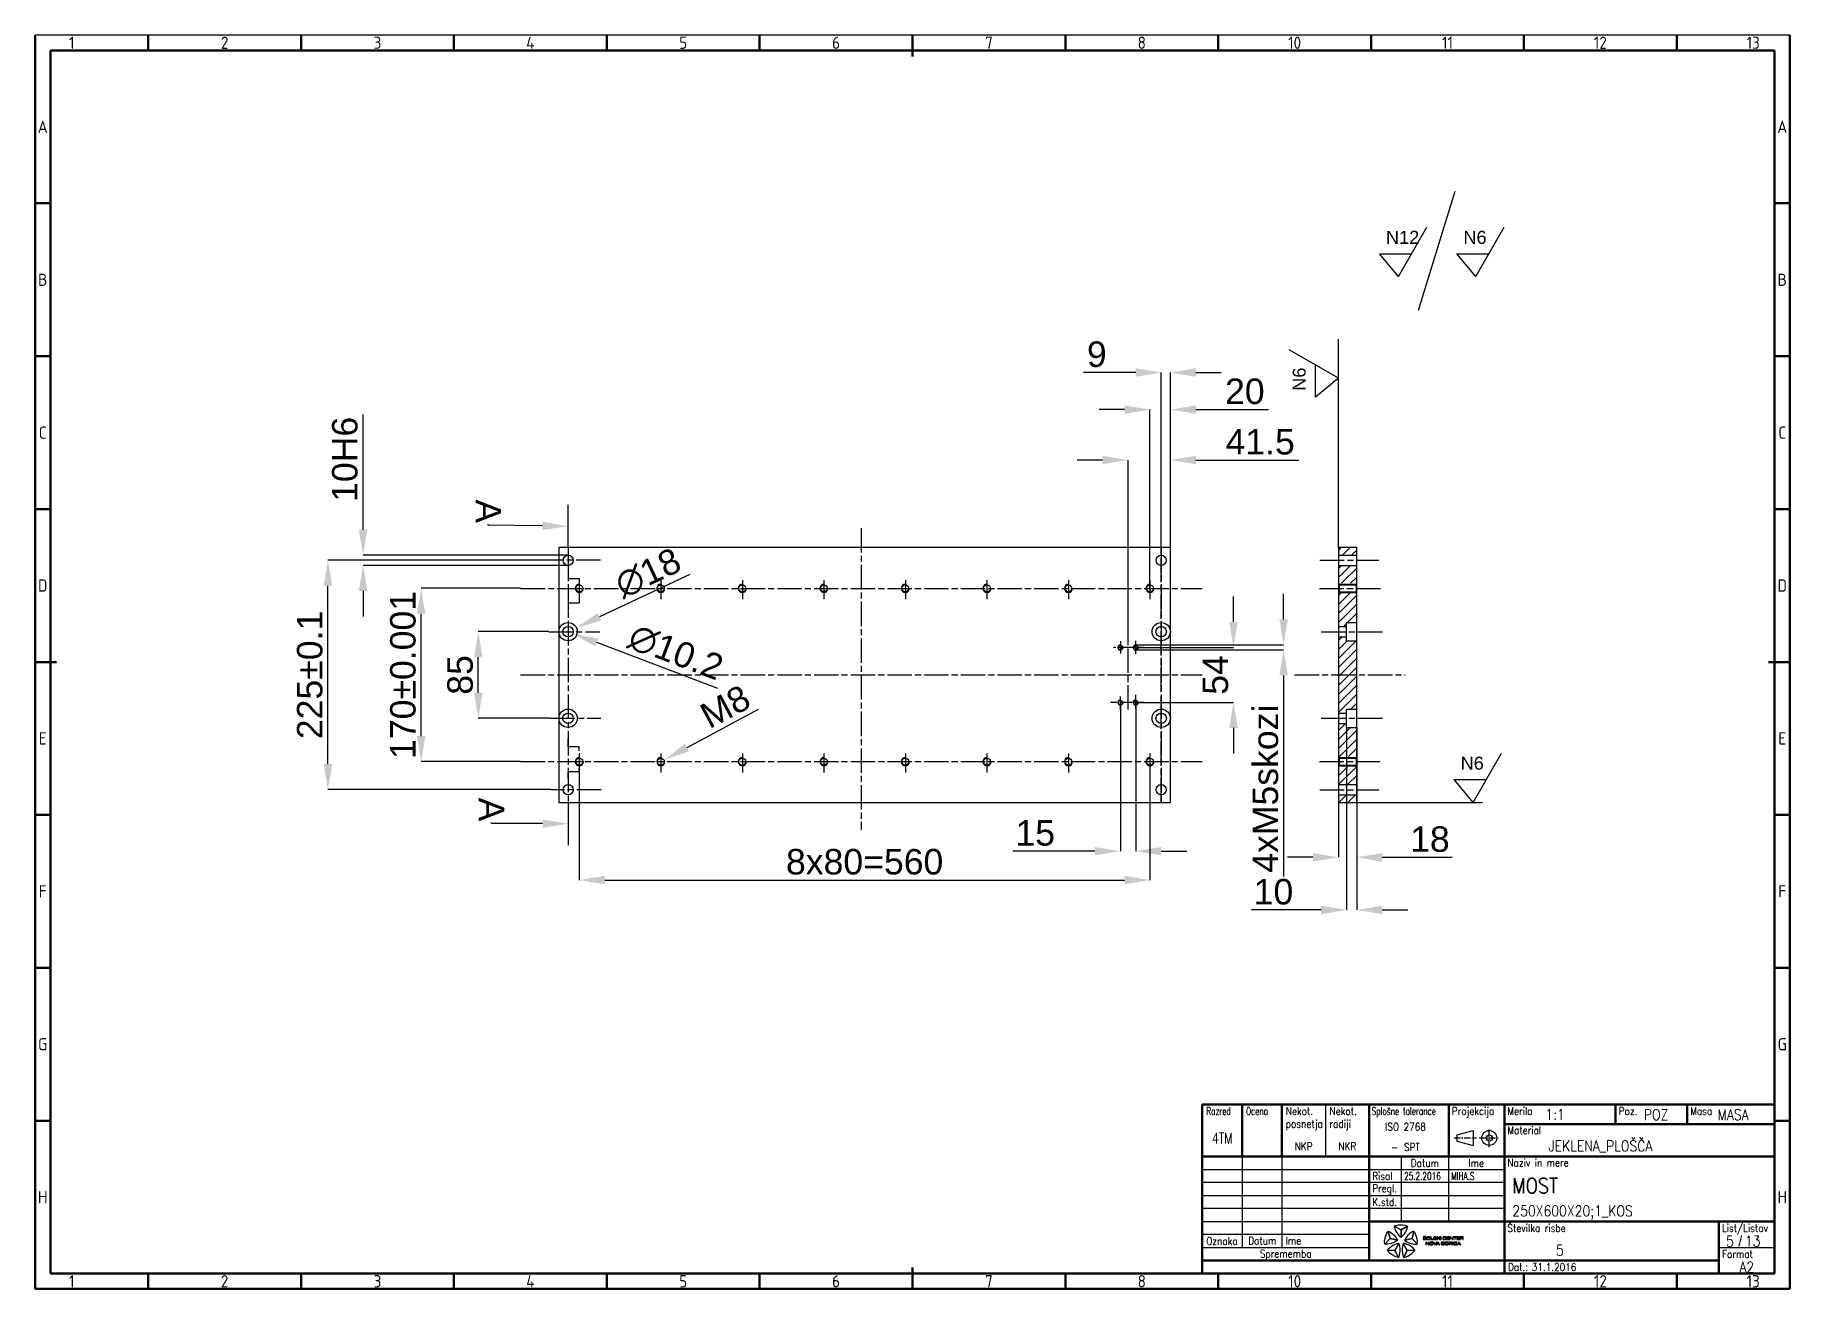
# Model space of a CAD drawing. Header units: millimetres. Extents: x -74 to 1648, y -1911 to -681.
import ezdxf
from ezdxf import colors
from ezdxf.entities.mleader import LeaderData, LeaderLine
from ezdxf.enums import TextEntityAlignment as Align
from ezdxf.math import Vec2, Vec3

# ---------------------------------------------------------------- set-up
doc = ezdxf.new("R2010")
doc.units = ezdxf.units.MM
doc.header["$MEASUREMENT"] = 0
for name, pattern in [('ACAD_ISO02W100', [15, 12, -3]), ('ACAD_ISO08W100', [36, 24, -3, 6, -3]), ('CENTER', [2, 1.25, -0.25, 0.25, -0.25])]:
    doc.linetypes.add(name, pattern=pattern)
doc.layers.get('Defpoints').update_dxf_attribs({"linetype": 'ACAD_ISO02W100'})
for name, color, linetype in [('05', 1, 'Continuous'), ('7', 4, 'CENTER'), ('Layer 1', 7, 'Continuous'), ('Layer1', 1, 'ACAD_ISO08W100'), ('Layer2', 4, 'Continuous'), ('Layer3', 5, 'Continuous'), ('RAHM2', 1, 'Continuous')]:
    doc.layers.add(name, color=color, linetype=linetype)
for name, color, linetype, lineweight in [('Crta_025', 5, 'Continuous', 25), ('Crta_035', 3, 'Continuous', 35), ('Crta_05', 1, 'Continuous', 50)]:
    doc.layers.add(name, color=color, linetype=linetype, lineweight=lineweight)
doc.styles.add('oznake', font='geniso.shx', dxfattribs={"height": 4})
doc.styles.get("Standard").update_dxf_attribs({"font": 'arial.ttf'})
doc.styles.add('TEHN_25', font='romans.shx', dxfattribs={"width": 0.85, "height": 2.5})
doc.styles.add('TEHN_35', font='romans.shx', dxfattribs={"width": 0.85, "height": 3.5})
doc.styles.add('TEHN_50', font='romans.shx', dxfattribs={"width": 0.85, "height": 5})
doc.dimstyles.get("Standard").update_dxf_attribs({"dimscale": 5, "dimtxt": 5, "dimasz": 5, "dimexe": 0, "dimexo": 0, "dimgap": 1, "dimtad": 1, "dimdec": 4, "dimzin": 12, "dimdsep": 46, "dimtxsty": 'Standard', "dimcen": 0.09, "dimadec": 0, "dimazin": 0, "dimtfac": 1, "dimtdec": 4, "dimtofl": 0, "dimtmove": 0, "dimatfit": 3, "dimfxl": 1, "dimtolj": 1, "dimtzin": 0, "dimarcsym": 0})

msp = doc.modelspace()

# ---------------------------------------------------------------- texts
at = {"layer": 'Crta_025', "style": 'TEHN_25'}
for s, width, p in [('Razred', 0.7, (1075.65531, -1740.07314)), ('Ocena', 0.7, (1114.65531, -1740.07314)), ('Splošne tolerance', 0.7, (1237.95531, -1740.07314)), ('Projekcija', 0.85, (1316.55531, -1740.07314)), ('Merilo', 0.85, (1371.15531, -1740.07314)), ('Poz.', 0.85, (1480.35531, -1740.07314)), ('Masa', 0.85, (1550.55531, -1740.07314)), ('Material', 0.85, (1371.15531, -1758.82314)), ('Naziv in mere', 0.85, (1371.15531, -1790.69814)), ('Risal', 0.85, (1238.55531, -1803.82314)), ('Pregl.', 0.85, (1238.55531, -1815.82314)), ('K.std.', 0.85, (1238.55531, -1829.32314)), ('Številka risbe', 0.85, (1371.15531, -1854.82314)), ('List/Listov', 0.85, (1581.75531, -1854.82314)), ('Oznaka', 0.85, (1075.65531, -1867.57314)), ('Format', 0.85, (1581.75531, -1880.32314)), ('Dat.:', 0.85, (1371.75531, -1893.07314))]:
    msp.add_text(s, height=7.5, dxfattribs=dict(at, width=width)).set_placement(p)
at = {"layer": 'Crta_025', "style": 'TEHN_25', "width": 0.85}
for s, p in [('Datum', (1290.15531, -1791.07314)), ('Ime', (1340.55531, -1791.07314)), ('Datum', (1130.65735, -1867.19814)), ('Ime', (1161.15531, -1867.19814)), ('Sprememba', (1153.65531, -1879.94814))]:
    msp.add_text(s, height=7.5, dxfattribs=at).set_placement(p, align=Align.CENTER)
at = {"layer": 'Crta_025', "char_height": 7.5, "attachment_point": 1, "style": 'TEHN_25'}
for s, insert in [('Nekot.\\Pposnetja', (1153.65531, -1732.57314)), ('Nekot.\\Pradiji', (1196.55531, -1732.57314))]:
    msp.add_mtext_dynamic_manual_height_columns(s, width=14.3, gutter_width=17.5, heights=[0], dxfattribs=dict(at, insert=insert))
at = {"layer": 'Crta_025', "style": 'TEHN_25', "width": 0.85}
msp.add_attdef('31.1.2016', (1395.05811, -1893.07314), '5-13_1KOS.dwg', height=7.5, dxfattribs=at)
at = {"layer": 'Crta_035', "style": 'TEHN_25', "width": 0.85}
for s, p in [('ISO 2768', (1251.19759, -1755.44814)), ('- ', (1257.03086, -1775.39814))]:
    msp.add_text(s, height=7.5, dxfattribs=at).set_placement(p)
at = {"layer": 'Crta_035'}
msp.add_text('/', height=10.5, dxfattribs=at).set_placement((1597.57526, -1869.14814))
for tag, p, s, height, style, width in [('1:1', (1408.35531, -1744.76064), '1:1', 10.5, 'TEHN_35', 0.85), ('POZ', (1505.03156, -1745.08286), '', 10.5, 'TEHN_35', 0.85), ('MASA', (1577.2899, -1745.08286), '', 10.5, 'TEHN_35', 0.85), ('SPT', (1269.65774, -1775.39814), 'm K', 7.5, 'TEHN_25', 0.85), ('JEKLENA_PLOŠČA', (1411.35531, -1775.69814), '', 10.5, 'TEHN_35', 0.85), ('25.2.2016', (1269.75531, -1803.82314), '2011.2.13', 7.5, 'TEHN_25', 0.7), ('MIHA.S', (1315.95531, -1803.82314), '', 7.5, 'TEHN_25', 0.7), ('250X600X20;1_KOS', (1375.95531, -1839.44814), '', 10.5, 'TEHN_35', 0.85), ('13', (1604.21726, -1869.14814), '1', 10.5, 'TEHN_35', 0.85)]:
    msp.add_attdef(tag, p, s, height=height, dxfattribs=dict(at, style=style, width=width))
for tag, text, height, style, width, p in [('4TM', '----', 10.5, 'TEHN_35', 0.75, (1091.25531, -1768.19814)), ('NKP', '', 7.5, 'TEHN_25', 0.85, (1171.20531, -1774.64814)), ('NKR', '', 7.5, 'TEHN_25', 0.85, (1214.10531, -1774.64814)), ('A2', '----', 10.5, 'TEHN_35', 0.85, (1606.05531, -1894.57314))]:
    msp.add_attdef(tag, text=text, height=height, dxfattribs=dict(at, style=style, width=width)).set_placement(p, align=Align.CENTER)
at = {"layer": 'Crta_035', "style": 'TEHN_35', "width": 0.85}
msp.add_attdef('5', text='1', height=10.5, dxfattribs=at).set_placement((1593.33787, -1869.14814), align=Align.RIGHT)
at = {"layer": 'Crta_05', "width": 0.85}
for tag, p, s, height, style in [('MOST', (1375.95531, -1816.94814), '----', 15, 'TEHN_50'), ('5', (1418.77937, -1877.97241), '', 10.5, 'TEHN_35')]:
    msp.add_attdef(tag, p, s, height=height, dxfattribs=dict(at, style=style))
at = {"layer": 'Layer2', "char_height": 12.753587, "attachment_point": 1}
for s, insert in [('N12', (1251.96495, -872.71988)), ('N6', (1327.91539, -872.71988)), ('N6', (1325.20182, -1388.55206))]:
    msp.add_mtext_dynamic_manual_height_columns(s, width=4.8228718, gutter_width=1, heights=[0], dxfattribs=dict(at, insert=insert))
at = {"layer": 'Layer2', "insert": (1160.41571, -1029.64655), "char_height": 12.753587, "attachment_point": 1, "rotation": 90}
msp.add_mtext_dynamic_manual_height_columns('N6', width=4.8228718, gutter_width=1, heights=[0], dxfattribs=at)
at = {"layer": 'RAHM2', "char_height": 12, "attachment_point": 5, "style": 'oznake'}
for s, width, insert in [('1', 49.1380701, (-37.64469, -688.19814)), ('2', 49.1380701, (112.35531, -688.19814)), ('3', 49.1380701, (262.35531, -688.19814)), ('4', 49.1380701, (412.35531, -688.19814)), ('5', 49.1380701, (562.35531, -688.19814)), ('6', 49.1380701, (712.35531, -688.19814)), ('7', 49.1380701, (862.35531, -688.19814)), ('8', 49.1380701, (1012.35531, -688.19814)), ('10', 49.1380701, (1162.35531, -688.19814)), ('11', 49.1380701, (1312.35531, -688.19814)), ('12', 49.1380701, (1462.35531, -688.19814)), ('13', 49.1380701, (1612.35531, -688.19814)), ('A', 27.069035, (-66.14469, -770.69814)), ('A', 27.069035, (1640.85531, -770.69814)), ('B', 27.069035, (-66.14469, -920.69814)), ('B', 27.069035, (1640.85531, -920.69814)), ('C', 27.069035, (-66.14469, -1070.69814)), ('C', 27.069035, (1640.85531, -1070.69814)), ('D', 27.069035, (-66.14469, -1220.69814)), ('D', 27.069035, (1640.85531, -1220.69814)), ('E', 27.069035, (-66.14469, -1370.69814)), ('E', 27.069035, (1640.85531, -1370.69814)), ('F', 27.069035, (-66.14469, -1520.69814)), ('F', 27.069035, (1640.85531, -1520.69814)), ('G', 27.069035, (-66.14469, -1670.69814)), ('G', 27.069035, (1640.85531, -1670.69814)), ('H', 27.069035, (-66.14469, -1820.69814)), ('H', 27.069035, (1640.85531, -1820.69814)), ('1', 49.1380701, (-37.64469, -1903.19814)), ('2', 49.1380701, (112.35531, -1903.19814)), ('3', 49.1380701, (262.35531, -1903.19814)), ('4', 49.1380701, (412.35531, -1903.19814)), ('5', 49.1380701, (562.35531, -1903.19814)), ('6', 49.1380701, (712.35531, -1903.19814)), ('7', 49.1380701, (862.35531, -1903.19814)), ('8', 49.1380701, (1012.35531, -1903.19814)), ('10', 49.1380701, (1162.35531, -1903.19814)), ('11', 49.1380701, (1312.35531, -1903.19814)), ('12', 49.1380701, (1462.35531, -1903.19814)), ('13', 49.1380701, (1612.35531, -1903.19814))]:
    msp.add_mtext_dynamic_manual_height_columns(s, width=width, gutter_width=12.5, heights=[0], dxfattribs=dict(at, insert=insert))

# ---------------------------------------------------------------- blocks, each defined once
blk = doc.blocks.new('*D2')
at = {"layer": 'Defpoints', "color": 0, "transparency": 16777216}
for p in [(248.2, -1200.9), (449.4, -1190.9), (449.4, -1200.9)]:
    blk.add_point(p, dxfattribs=at)
at = {"layer": 'Layer2', "color": 0, "lineweight": -2, "transparency": 16777216}
for p, q in [((248.2, -1165.9), (248.2, -1052.9)), ((449.4, -1190.9), (248.2, -1190.9)), ((449.4, -1200.9), (248.2, -1200.9)), ((248.2, -1225.9), (248.2, -1250.9))]:
    blk.add_line(p, q, dxfattribs=at)
at = {"layer": 'Layer2', "color": 0, "transparency": 16777216}
for points in [[(244, -1165.9), (252.4, -1165.9), (248.2, -1190.9)], [(244, -1225.9), (252.4, -1225.9), (248.2, -1200.9)]]:
    blk.add_solid(points, dxfattribs=at)
at = {"layer": 'Layer2', "color": 0, "transparency": 16777216, "insert": (230.4, -1096.9), "char_height": 25, "attachment_point": 5, "rotation": 90}
blk.add_mtext('\\A1;10H6', dxfattribs=at)
blk = doc.blocks.new('*D3')
at = {"layer": 'Defpoints', "color": 0, "transparency": 16777216}
for p in [(213.7, -1195.9), (432.4, -1195.9), (432.4, -1420.9)]:
    blk.add_point(p, dxfattribs=at)
at = {"layer": 'Layer2', "color": 0, "lineweight": -2, "transparency": 16777216}
for p, q in [((432.4, -1195.9), (213.7, -1195.9)), ((213.7, -1395.9), (213.7, -1220.9)), ((432.4, -1420.9), (213.7, -1420.9))]:
    blk.add_line(p, q, dxfattribs=at)
at = {"layer": 'Layer2', "color": 0, "transparency": 16777216}
for points in [[(209.6, -1220.9), (217.9, -1220.9), (213.7, -1195.9)], [(209.6, -1395.9), (217.9, -1395.9), (213.7, -1420.9)]]:
    blk.add_solid(points, dxfattribs=at)
at = {"layer": 'Layer2', "color": 0, "transparency": 16777216, "insert": (196, -1308.4), "char_height": 25, "attachment_point": 5, "rotation": 90}
blk.add_mtext('\\A1;225%%P0.1', dxfattribs=at)
blk = doc.blocks.new('*D4')
at = {"layer": 'Defpoints', "color": 0, "transparency": 16777216}
for p in [(361.3, -1265.9), (430.3, -1265.9), (432.1, -1350.9)]:
    blk.add_point(p, dxfattribs=at)
at = {"layer": 'Layer2', "color": 0, "lineweight": -2, "transparency": 16777216}
for p, q in [((430.3, -1265.9), (361.3, -1265.9)), ((361.3, -1325.9), (361.3, -1290.9)), ((432.1, -1350.9), (361.3, -1350.9))]:
    blk.add_line(p, q, dxfattribs=at)
at = {"layer": 'Layer2', "color": 0, "transparency": 16777216}
for points in [[(357.1, -1290.9), (365.4, -1290.9), (361.3, -1265.9)], [(357.1, -1325.9), (365.4, -1325.9), (361.3, -1350.9)]]:
    blk.add_solid(points, dxfattribs=at)
at = {"layer": 'Layer2', "color": 0, "transparency": 16777216, "insert": (343.5, -1308.4), "char_height": 25, "attachment_point": 5, "rotation": 90}
blk.add_mtext('\\A1;85', dxfattribs=at)
blk = doc.blocks.new('*D5')
at = {"layer": 'Defpoints', "color": 0, "transparency": 16777216}
for p in [(441.3, -1269.8), (457.5, -1262.1)]:
    blk.add_point(p, dxfattribs=at)
at = {"layer": 'Layer2', "color": 0, "lineweight": -2, "transparency": 16777216}
for p, q in [((568.9, -1209.7), (480.2, -1251.5)), ((448.9, -1265.9), (449.8, -1265.9)), ((449.4, -1266.4), (449.4, -1265.5))]:
    blk.add_line(p, q, dxfattribs=at)
at = {"layer": 'Layer2', "color": 0, "transparency": 16777216}
blk.add_solid([(478.4, -1247.7), (481.9, -1255.2), (457.5, -1262.1)], dxfattribs=at)
at = {"layer": 'Layer2', "color": 0, "transparency": 16777216, "insert": (527.9, -1208.5), "char_height": 25, "attachment_point": 5, "rotation": 25.2278}
blk.add_mtext('\\A1;∅18', dxfattribs=at)
blk = doc.blocks.new('*D6')
at = {"layer": 'Defpoints', "color": 0, "transparency": 16777216}
for p in [(444.6, -1264.1), (454.2, -1267.8)]:
    blk.add_point(p, dxfattribs=at)
at = {"layer": 'Layer2', "color": 0, "lineweight": -2, "transparency": 16777216}
for p, q in [((448.9, -1265.9), (449.8, -1265.9)), ((449.4, -1266.4), (449.4, -1265.5)), ((596.2, -1321.6), (477.5, -1276.6))]:
    blk.add_line(p, q, dxfattribs=at)
at = {"layer": 'Layer2', "color": 0, "transparency": 16777216}
blk.add_solid([(479, -1272.7), (476.1, -1280.5), (454.2, -1267.8)], dxfattribs=at)
at = {"layer": 'Layer2', "color": 0, "transparency": 16777216, "insert": (555.1, -1286.3), "char_height": 25, "attachment_point": 5, "rotation": 339.2353}
blk.add_mtext('\\A1;∅10.2', dxfattribs=at)
blk = doc.blocks.new('*U7')
blk.add_circle((0, 0), 3.38)
blk.add_arc((0, 0), 4, 90, 0)
blk = doc.blocks.new('*U8')
at = {"color": 0, "linetype": 'ByBlock', "lineweight": -2, "transparency": 16777216}
for p in [(0, 170), (80, 170), (160, 170), (240, 170), (320, 170), (400, 170), (480, 170), (560, 170), (0, 0), (80, 0), (160, 0), (240, 0), (320, 0), (400, 0), (480, 0), (560, 0)]:
    blk.add_blockref('*U7', p, dxfattribs=at)
blk = doc.blocks.new('*U9')
at = {"layer": 'Layer1'}
for p, q in [((0, 94.2), (0, 75.8)), ((0, -75.8), (0, -94.2))]:
    blk.add_line(p, q, dxfattribs=at)
blk = doc.blocks.new('*U10')
at = {"color": 0, "linetype": 'ByBlock', "lineweight": -2, "transparency": 16777216}
for p in [(0, 0), (80, 0), (160, 0), (240, 0), (320, 0), (400, 0), (480, 0), (560, 0)]:
    blk.add_blockref('*U9', p, dxfattribs=at)
blk = doc.blocks.new('*D11')
at = {"layer": 'Defpoints', "color": 0, "transparency": 16777216}
for p in [(543.9, -1391.6), (536.9, -1395.3)]:
    blk.add_point(p, dxfattribs=at)
at = {"layer": 'Layer2', "color": 0, "lineweight": -2, "transparency": 16777216}
for p, q in [((636, -1342.4), (566, -1379.8)), ((539.9, -1393.4), (540.8, -1393.4)), ((540.4, -1393.9), (540.4, -1393))]:
    blk.add_line(p, q, dxfattribs=at)
at = {"layer": 'Layer2', "color": 0, "transparency": 16777216}
blk.add_solid([(564, -1376.1), (567.9, -1383.5), (543.9, -1391.6)], dxfattribs=at)
at = {"layer": 'Layer2', "color": 0, "transparency": 16777216, "insert": (603.6, -1339.5), "char_height": 25, "attachment_point": 5, "rotation": 28.1124}
blk.add_mtext('\\A1;M8', dxfattribs=at)
blk = doc.blocks.new('*D12')
at = {"layer": 'Defpoints', "color": 0, "transparency": 16777216}
for p in [(460.4, -1403.9), (1020.4, -1403.9), (1020.4, -1509.6)]:
    blk.add_point(p, dxfattribs=at)
at = {"layer": 'Layer2', "color": 0, "lineweight": -2, "transparency": 16777216}
for p, q in [((460.4, -1403.9), (460.4, -1509.6)), ((1020.4, -1403.9), (1020.4, -1509.6)), ((485.4, -1509.6), (995.4, -1509.6))]:
    blk.add_line(p, q, dxfattribs=at)
at = {"layer": 'Layer2', "color": 0, "transparency": 16777216}
for points in [[(485.4, -1505.4), (485.4, -1513.8), (460.4, -1509.6)], [(995.4, -1505.4), (995.4, -1513.8), (1020.4, -1509.6)]]:
    blk.add_solid(points, dxfattribs=at)
at = {"layer": 'Layer2', "color": 0, "transparency": 16777216, "insert": (740.4, -1491.8), "char_height": 25, "attachment_point": 5}
blk.add_mtext('\\A1;8x80=560', dxfattribs=at)
blk = doc.blocks.new('*D13')
at = {"layer": 'Defpoints', "color": 0, "transparency": 16777216}
for p in [(305.2, -1223.4), (402.7, -1223.4), (402.7, -1393.4)]:
    blk.add_point(p, dxfattribs=at)
at = {"layer": 'Layer2', "color": 0, "lineweight": -2, "transparency": 16777216}
for p, q in [((402.7, -1223.4), (305.2, -1223.4)), ((305.2, -1368.4), (305.2, -1248.4)), ((402.7, -1393.4), (305.2, -1393.4))]:
    blk.add_line(p, q, dxfattribs=at)
at = {"layer": 'Layer2', "color": 0, "transparency": 16777216}
for points in [[(301, -1248.4), (309.3, -1248.4), (305.2, -1223.4)], [(301, -1368.4), (309.3, -1368.4), (305.2, -1393.4)]]:
    blk.add_solid(points, dxfattribs=at)
at = {"layer": 'Layer2', "color": 0, "transparency": 16777216, "insert": (287.4, -1308.4), "char_height": 25, "attachment_point": 5, "rotation": 90}
blk.add_mtext('\\A1;170%%P0.001', dxfattribs=at)
blk = doc.blocks.new('*D14')
at = {"layer": 'Defpoints', "color": 0, "transparency": 16777216}
for p in [(1031.4, -1011.7), (1031.4, -1183.4), (1040.4, -1183.4)]:
    blk.add_point(p, dxfattribs=at)
at = {"layer": 'Layer2', "color": 0, "lineweight": -2, "transparency": 16777216}
for p, q in [((1006.4, -1011.7), (955, -1011.7)), ((1031.4, -1183.4), (1031.4, -1011.7)), ((1040.4, -1183.4), (1040.4, -1011.7)), ((1065.4, -1011.7), (1090.4, -1011.7))]:
    blk.add_line(p, q, dxfattribs=at)
at = {"layer": 'Layer2', "color": 0, "transparency": 16777216}
for points in [[(1006.4, -1007.5), (1006.4, -1015.9), (1031.4, -1011.7)], [(1065.4, -1007.5), (1065.4, -1015.9), (1040.4, -1011.7)]]:
    blk.add_solid(points, dxfattribs=at)
at = {"layer": 'Layer2', "color": 0, "transparency": 16777216, "insert": (968.2, -993.9), "char_height": 25, "attachment_point": 5}
blk.add_mtext('\\A1;9', dxfattribs=at)
blk = doc.blocks.new('*D15')
at = {"layer": 'Defpoints', "color": 0, "transparency": 16777216}
for p in [(1040.4, -1048.1), (1020.4, -1223.4), (1040.4, -1223.4)]:
    blk.add_point(p, dxfattribs=at)
at = {"layer": 'Layer2', "color": 0, "lineweight": -2, "transparency": 16777216}
for p, q in [((995.4, -1048.1), (970.4, -1048.1)), ((1020.4, -1223.4), (1020.4, -1048.1)), ((1040.4, -1223.4), (1040.4, -1048.1)), ((1065.4, -1048.1), (1136.6, -1048.1))]:
    blk.add_line(p, q, dxfattribs=at)
at = {"layer": 'Layer2', "color": 0, "transparency": 16777216}
for points in [[(995.4, -1043.9), (995.4, -1052.3), (1020.4, -1048.1)], [(1065.4, -1043.9), (1065.4, -1052.3), (1040.4, -1048.1)]]:
    blk.add_solid(points, dxfattribs=at)
at = {"layer": 'Layer2', "color": 0, "transparency": 16777216, "insert": (1113.5, -1030.3), "char_height": 25, "attachment_point": 5}
blk.add_mtext('\\A1;20', dxfattribs=at)
blk = doc.blocks.new('*D16')
at = {"layer": 'Defpoints', "color": 0, "transparency": 16777216}
for p in [(1213.3, -1359.9), (1223.3, -1359.9), (1213.3, -1538.9)]:
    blk.add_point(p, dxfattribs=at)
at = {"layer": 'Layer2', "color": 0, "lineweight": -2, "transparency": 16777216}
for p, q in [((1213.3, -1359.9), (1213.3, -1538.9)), ((1223.3, -1359.9), (1223.3, -1538.9)), ((1188.3, -1538.9), (1119.9, -1538.9)), ((1248.3, -1538.9), (1273.3, -1538.9))]:
    blk.add_line(p, q, dxfattribs=at)
at = {"layer": 'Layer2', "color": 0, "transparency": 16777216}
for points in [[(1188.3, -1534.8), (1188.3, -1543.1), (1213.3, -1538.9)], [(1248.3, -1534.8), (1248.3, -1543.1), (1223.3, -1538.9)]]:
    blk.add_solid(points, dxfattribs=at)
at = {"layer": 'Layer2', "color": 0, "transparency": 16777216, "insert": (1141.6, -1521.2), "char_height": 25, "attachment_point": 5}
blk.add_mtext('\\A1;10', dxfattribs=at)
blk = doc.blocks.new('*D17')
at = {"layer": 'Defpoints', "color": 0, "transparency": 16777216}
for p in [(1205.3, -1433.4), (1223.3, -1433.4), (1223.3, -1487.3)]:
    blk.add_point(p, dxfattribs=at)
at = {"layer": 'Layer2', "color": 0, "lineweight": -2, "transparency": 16777216}
for p, q in [((1205.3, -1433.4), (1205.3, -1487.3)), ((1223.3, -1433.4), (1223.3, -1487.3)), ((1180.3, -1487.3), (1155.3, -1487.3)), ((1248.3, -1487.3), (1316.8, -1487.3))]:
    blk.add_line(p, q, dxfattribs=at)
at = {"layer": 'Layer2', "color": 0, "transparency": 16777216}
for points in [[(1180.3, -1483.2), (1180.3, -1491.5), (1205.3, -1487.3)], [(1248.3, -1483.2), (1248.3, -1491.5), (1223.3, -1487.3)]]:
    blk.add_solid(points, dxfattribs=at)
at = {"layer": 'Layer2', "color": 0, "transparency": 16777216, "insert": (1295.1, -1469.6), "char_height": 25, "attachment_point": 5}
blk.add_mtext('\\A1;18', dxfattribs=at)
blk = doc.blocks.new('PM_ZNAK')
at = {"layer": '05'}
for p, q in [((0, 0.62), (3.22, 1.48)), ((0, 0.62), (0, -0.62)), ((3.22, 1.48), (3.22, -1.48)), ((0, -0.62), (3.22, -1.48))]:
    blk.add_line(p, q, dxfattribs=at)
for radius in [1.48, 0.623]:
    blk.add_circle((6.41, 0), radius, dxfattribs=at)
at = {"layer": '7'}
for p, q in [((-0.56, 0), (3.91, 0)), ((4.43, 0), (8.38, 0)), ((6.41, -1.85), (6.41, 1.76))]:
    blk.add_line(p, q, dxfattribs=at)
blk = doc.blocks.new('Logo_SCNG')
at = {"layer": 'Layer 1', "color": 242}
for points, knots in [([(2.15, 4.87), (2.15, 4.87), (-0.01, 3.7), (-0.01, 3.7), (-0.01, 3.7), (-0.01, 3.7), (-2.2, 4.88), (-2.2, 4.88), (-2.2, 4.88), (-2.2, 4.88), (-0.11, 5.75), (2.15, 4.87)], [0, 0, 0, 0, 0.25, 0.25, 0.25, 0.25, 0.5, 0.5, 0.5, 0.5, 1, 1, 1, 1]), ([(-5.31, -1), (-5.31, -1), (-3.59, 0.85), (-3.59, 0.85), (-3.59, 0.85), (-3.59, 0.85), (-4.23, 3.27), (-4.23, 3.27), (-4.23, 3.27), (-4.23, 3.27), (-5.64, 1.4), (-5.31, -1)], [0, 0, 0, 0, 0.25, 0.25, 0.25, 0.25, 0.5, 0.5, 0.5, 0.5, 1, 1, 1, 1]), ([(5.31, -1), (5.31, -1), (3.59, 0.85), (3.59, 0.85), (3.59, 0.85), (3.59, 0.85), (4.23, 3.27), (4.23, 3.27), (4.23, 3.27), (4.23, 3.27), (5.64, 1.4), (5.31, -1)], [0, 0, 0, 0, 0.25, 0.25, 0.25, 0.25, 0.5, 0.5, 0.5, 0.5, 1, 1, 1, 1]), ([(8.19, 1.13), (8.19, 1.13), (8.08, 1.13), (8.08, 1.13), (8.08, 1.13), (8.08, 1.13), (8.08, 1.14), (8.08, 1.15), (8.08, 1.15), (8.08, 1.15), (8.08, 1.16), (8.08, 1.17), (8.08, 1.17), (8.08, 1.18), (8.08, 1.2), (8.07, 1.22), (8.07, 1.22), (8.06, 1.23), (8.05, 1.25), (8.03, 1.25), (8.03, 1.25), (8.01, 1.26), (7.99, 1.27), (7.96, 1.27), (7.96, 1.27), (7.93, 1.28), (7.9, 1.28), (7.87, 1.28), (7.87, 1.28), (7.85, 1.28), (7.83, 1.28), (7.81, 1.28), (7.81, 1.28), (7.78, 1.28), (7.77, 1.28), (7.75, 1.28), (7.75, 1.28), (7.75, 1.28), (7.71, 1.28), (7.71, 1.28), (7.71, 1.28), (7.69, 1.28), (7.67, 1.28), (7.64, 1.28), (7.64, 1.28), (7.62, 1.28), (7.59, 1.28), (7.56, 1.28), (7.56, 1.28), (7.53, 1.27), (7.5, 1.27), (7.47, 1.26), (7.47, 1.26), (7.44, 1.26), (7.41, 1.25), (7.39, 1.24), (7.39, 1.24), (7.37, 1.24), (7.36, 1.22), (7.35, 1.2), (7.35, 1.2), (7.34, 1.18), (7.34, 1.16), (7.34, 1.14), (7.34, 1.14), (7.34, 1.14), (7.34, 1.14), (7.34, 1.13), (7.34, 1.13), (7.34, 1.13), (7.34, 1.13), (7.34, 1.13), (7.34, 1.13), (7.34, 1.07), (7.35, 1.03), (7.38, 1.02), (7.38, 1.02), (7.42, 1), (7.46, 0.99), (7.51, 0.99), (7.51, 0.99), (7.51, 0.99), (7.52, 0.99), (7.53, 0.99), (7.53, 0.99), (7.54, 0.99), (7.55, 0.99), (7.56, 0.99), (7.56, 0.99), (7.56, 0.99), (7.57, 0.99), (7.58, 0.99), (7.58, 0.99), (7.59, 0.99), (7.59, 0.99), (7.6, 0.99), (7.6, 0.99), (7.62, 0.99), (7.64, 0.99), (7.65, 0.99), (7.65, 0.99), (7.67, 0.99), (7.69, 0.99), (7.7, 0.99), (7.7, 0.99), (7.72, 0.99), (7.74, 0.99), (7.76, 0.99), (7.76, 0.99), (7.77, 0.99), (7.79, 0.99), (7.81, 0.99), (7.81, 0.99), (7.82, 0.99), (7.84, 0.99), (7.85, 0.99), (7.85, 0.99), (7.87, 0.99), (7.88, 0.99), (7.9, 0.99), (7.9, 0.99), (7.91, 0.99), (7.93, 0.98), (7.94, 0.98), (7.94, 0.98), (7.96, 0.98), (7.97, 0.98), (7.99, 0.98), (7.99, 0.98), (8.07, 0.97), (8.12, 0.95), (8.16, 0.92), (8.16, 0.92), (8.19, 0.89), (8.21, 0.83), (8.21, 0.75), (8.21, 0.75), (8.21, 0.7), (8.2, 0.66), (8.19, 0.62), (8.19, 0.62), (8.18, 0.58), (8.14, 0.55), (8.1, 0.53), (8.1, 0.53), (8.07, 0.52), (8.04, 0.51), (8, 0.51), (8, 0.51), (7.97, 0.5), (7.93, 0.5), (7.89, 0.5), (7.89, 0.5), (7.87, 0.5), (7.85, 0.5), (7.83, 0.49), (7.83, 0.49), (7.82, 0.49), (7.8, 0.49), (7.78, 0.49), (7.78, 0.49), (7.78, 0.49), (7.71, 0.49), (7.71, 0.49), (7.71, 0.49), (7.69, 0.49), (7.67, 0.49), (7.64, 0.49), (7.64, 0.49), (7.62, 0.5), (7.6, 0.5), (7.58, 0.5), (7.58, 0.5), (7.56, 0.5), (7.53, 0.5), (7.51, 0.5), (7.51, 0.5), (7.49, 0.5), (7.47, 0.5), (7.45, 0.51), (7.45, 0.51), (7.36, 0.52), (7.3, 0.54), (7.27, 0.58), (7.27, 0.58), (7.24, 0.62), (7.23, 0.68), (7.23, 0.77), (7.23, 0.77), (7.23, 0.77), (7.33, 0.77), (7.33, 0.77), (7.33, 0.77), (7.33, 0.77), (7.33, 0.75), (7.33, 0.75), (7.33, 0.75), (7.33, 0.75), (7.33, 0.75), (7.33, 0.75), (7.33, 0.75), (7.33, 0.75), (7.33, 0.75), (7.33, 0.75), (7.33, 0.75), (7.33, 0.72), (7.34, 0.69), (7.34, 0.66), (7.34, 0.66), (7.35, 0.64), (7.37, 0.62), (7.41, 0.61), (7.41, 0.61), (7.43, 0.6), (7.45, 0.6), (7.48, 0.59), (7.48, 0.59), (7.51, 0.59), (7.54, 0.59), (7.57, 0.59), (7.57, 0.59), (7.59, 0.59), (7.62, 0.58), (7.65, 0.58), (7.65, 0.58), (7.67, 0.58), (7.69, 0.58), (7.71, 0.58), (7.71, 0.58), (7.73, 0.58), (7.74, 0.58), (7.76, 0.58), (7.76, 0.58), (7.77, 0.58), (7.78, 0.58), (7.8, 0.58), (7.8, 0.58), (7.82, 0.59), (7.85, 0.59), (7.88, 0.59), (7.88, 0.59), (7.91, 0.59), (7.93, 0.59), (7.96, 0.6), (7.96, 0.6), (8.01, 0.6), (8.05, 0.62), (8.07, 0.64), (8.07, 0.64), (8.09, 0.66), (8.1, 0.7), (8.1, 0.75), (8.1, 0.75), (8.1, 0.81), (8.09, 0.85), (8.05, 0.87), (8.05, 0.87), (8.02, 0.88), (7.97, 0.89), (7.91, 0.89), (7.91, 0.89), (7.91, 0.89), (7.71, 0.89), (7.71, 0.89), (7.71, 0.89), (7.71, 0.89), (7.7, 0.89), (7.69, 0.89), (7.69, 0.89), (7.68, 0.89), (7.67, 0.89), (7.67, 0.89), (7.67, 0.89), (7.64, 0.89), (7.6, 0.89), (7.57, 0.9), (7.57, 0.9), (7.54, 0.9), (7.51, 0.9), (7.48, 0.9), (7.48, 0.9), (7.41, 0.9), (7.34, 0.92), (7.3, 0.95), (7.3, 0.95), (7.25, 0.97), (7.23, 1.03), (7.23, 1.1), (7.23, 1.1), (7.23, 1.16), (7.24, 1.2), (7.25, 1.25), (7.25, 1.25), (7.27, 1.29), (7.31, 1.32), (7.36, 1.34), (7.36, 1.34), (7.38, 1.35), (7.41, 1.36), (7.44, 1.36), (7.44, 1.36), (7.48, 1.37), (7.51, 1.37), (7.55, 1.37), (7.55, 1.37), (7.58, 1.37), (7.61, 1.37), (7.64, 1.38), (7.64, 1.38), (7.67, 1.38), (7.7, 1.38), (7.72, 1.38), (7.72, 1.38), (7.74, 1.38), (7.76, 1.38), (7.78, 1.38), (7.78, 1.38), (7.8, 1.37), (7.83, 1.37), (7.85, 1.37), (7.85, 1.37), (7.87, 1.37), (7.89, 1.37), (7.91, 1.37), (7.91, 1.37), (7.93, 1.37), (7.95, 1.37), (7.97, 1.36), (7.97, 1.36), (8.05, 1.36), (8.11, 1.33), (8.14, 1.3), (8.14, 1.3), (8.17, 1.26), (8.19, 1.2), (8.19, 1.13), (8.19, 1.13), (8.19, 1.13), (8.19, 1.13), (8.19, 1.13)], [0, 0, 0, 0, 0.011628, 0.011628, 0.011628, 0.011628, 0.023256, 0.023256, 0.023256, 0.023256, 0.034884, 0.034884, 0.034884, 0.034884, 0.046512, 0.046512, 0.046512, 0.046512, 0.05814, 0.05814, 0.05814, 0.05814, 0.069767, 0.069767, 0.069767, 0.069767, 0.081395, 0.081395, 0.081395, 0.081395, 0.093023, 0.093023, 0.093023, 0.093023, 0.104651, 0.104651, 0.104651, 0.104651, 0.116279, 0.116279, 0.116279, 0.116279, 0.127907, 0.127907, 0.127907, 0.127907, 0.139535, 0.139535, 0.139535, 0.139535, 0.151163, 0.151163, 0.151163, 0.151163, 0.162791, 0.162791, 0.162791, 0.162791, 0.174419, 0.174419, 0.174419, 0.174419, 0.186047, 0.186047, 0.186047, 0.186047, 0.197674, 0.197674, 0.197674, 0.197674, 0.209302, 0.209302, 0.209302, 0.209302, 0.22093, 0.22093, 0.22093, 0.22093, 0.232558, 0.232558, 0.232558, 0.232558, 0.244186, 0.244186, 0.244186, 0.244186, 0.255814, 0.255814, 0.255814, 0.255814, 0.267442, 0.267442, 0.267442, 0.267442, 0.27907, 0.27907, 0.27907, 0.27907, 0.290698, 0.290698, 0.290698, 0.290698, 0.302326, 0.302326, 0.302326, 0.302326, 0.313953, 0.313953, 0.313953, 0.313953, 0.325581, 0.325581, 0.325581, 0.325581, 0.337209, 0.337209, 0.337209, 0.337209, 0.348837, 0.348837, 0.348837, 0.348837, 0.360465, 0.360465, 0.360465, 0.360465, 0.372093, 0.372093, 0.372093, 0.372093, 0.383721, 0.383721, 0.383721, 0.383721, 0.395349, 0.395349, 0.395349, 0.395349, 0.406977, 0.406977, 0.406977, 0.406977, 0.418605, 0.418605, 0.418605, 0.418605, 0.430233, 0.430233, 0.430233, 0.430233, 0.44186, 0.44186, 0.44186, 0.44186, 0.453488, 0.453488, 0.453488, 0.453488, 0.465116, 0.465116, 0.465116, 0.465116, 0.476744, 0.476744, 0.476744, 0.476744, 0.488372, 0.488372, 0.488372, 0.488372, 0.5, 0.5, 0.5, 0.5, 0.511628, 0.511628, 0.511628, 0.511628, 0.523256, 0.523256, 0.523256, 0.523256, 0.534884, 0.534884, 0.534884, 0.534884, 0.546512, 0.546512, 0.546512, 0.546512, 0.55814, 0.55814, 0.55814, 0.55814, 0.569767, 0.569767, 0.569767, 0.569767, 0.581395, 0.581395, 0.581395, 0.581395, 0.593023, 0.593023, 0.593023, 0.593023, 0.604651, 0.604651, 0.604651, 0.604651, 0.616279, 0.616279, 0.616279, 0.616279, 0.627907, 0.627907, 0.627907, 0.627907, 0.639535, 0.639535, 0.639535, 0.639535, 0.651163, 0.651163, 0.651163, 0.651163, 0.662791, 0.662791, 0.662791, 0.662791, 0.674419, 0.674419, 0.674419, 0.674419, 0.686047, 0.686047, 0.686047, 0.686047, 0.697674, 0.697674, 0.697674, 0.697674, 0.709302, 0.709302, 0.709302, 0.709302, 0.72093, 0.72093, 0.72093, 0.72093, 0.732558, 0.732558, 0.732558, 0.732558, 0.744186, 0.744186, 0.744186, 0.744186, 0.755814, 0.755814, 0.755814, 0.755814, 0.767442, 0.767442, 0.767442, 0.767442, 0.77907, 0.77907, 0.77907, 0.77907, 0.790698, 0.790698, 0.790698, 0.790698, 0.802326, 0.802326, 0.802326, 0.802326, 0.813953, 0.813953, 0.813953, 0.813953, 0.825581, 0.825581, 0.825581, 0.825581, 0.837209, 0.837209, 0.837209, 0.837209, 0.848837, 0.848837, 0.848837, 0.848837, 0.860465, 0.860465, 0.860465, 0.860465, 0.872093, 0.872093, 0.872093, 0.872093, 0.883721, 0.883721, 0.883721, 0.883721, 0.895349, 0.895349, 0.895349, 0.895349, 0.906977, 0.906977, 0.906977, 0.906977, 0.918605, 0.918605, 0.918605, 0.918605, 0.930233, 0.930233, 0.930233, 0.930233, 0.94186, 0.94186, 0.94186, 0.94186, 0.953488, 0.953488, 0.953488, 0.953488, 0.965116, 0.965116, 0.965116, 0.965116, 0.976744, 0.976744, 0.976744, 0.976744, 1, 1, 1, 1]), ([(7.72, 1.51), (7.72, 1.51), (7.95, 1.57), (7.95, 1.57), (7.95, 1.57), (7.95, 1.57), (7.97, 1.52), (7.97, 1.52), (7.97, 1.52), (7.97, 1.52), (7.72, 1.41), (7.72, 1.41), (7.72, 1.41), (7.72, 1.41), (7.47, 1.52), (7.47, 1.52), (7.47, 1.52), (7.47, 1.52), (7.48, 1.57), (7.48, 1.57), (7.48, 1.57), (7.48, 1.57), (7.72, 1.51), (7.72, 1.51)], [0, 0, 0, 0, 0.142857, 0.142857, 0.142857, 0.142857, 0.285714, 0.285714, 0.285714, 0.285714, 0.428571, 0.428571, 0.428571, 0.428571, 0.571429, 0.571429, 0.571429, 0.571429, 0.714286, 0.714286, 0.714286, 0.714286, 1, 1, 1, 1]), ([(8.39, 0.93), (8.39, 0.94), (8.39, 0.96), (8.39, 0.97), (8.39, 0.97), (8.39, 0.99), (8.39, 1), (8.39, 1.01), (8.39, 1.01), (8.39, 1.04), (8.39, 1.07), (8.4, 1.1), (8.4, 1.1), (8.4, 1.13), (8.4, 1.16), (8.41, 1.19), (8.41, 1.19), (8.43, 1.26), (8.46, 1.31), (8.52, 1.34), (8.52, 1.34), (8.57, 1.36), (8.63, 1.37), (8.7, 1.37), (8.7, 1.37), (8.73, 1.37), (8.76, 1.37), (8.8, 1.38), (8.8, 1.38), (8.83, 1.38), (8.86, 1.38), (8.89, 1.38), (8.89, 1.38), (8.92, 1.38), (8.95, 1.38), (8.99, 1.38), (8.99, 1.38), (9.02, 1.38), (9.05, 1.38), (9.08, 1.38), (9.08, 1.38), (9.26, 1.38), (9.38, 1.35), (9.43, 1.3), (9.43, 1.3), (9.48, 1.26), (9.5, 1.14), (9.5, 0.97), (9.5, 0.97), (9.5, 0.93), (9.5, 0.89), (9.5, 0.85), (9.5, 0.85), (9.5, 0.81), (9.5, 0.77), (9.5, 0.73), (9.5, 0.73), (9.49, 0.65), (9.46, 0.59), (9.42, 0.56), (9.42, 0.56), (9.38, 0.53), (9.31, 0.51), (9.23, 0.5), (9.23, 0.5), (9.19, 0.5), (9.16, 0.49), (9.12, 0.49), (9.12, 0.49), (9.09, 0.49), (9.05, 0.49), (9.02, 0.49), (9.02, 0.49), (9.02, 0.49), (8.82, 0.49), (8.82, 0.49), (8.82, 0.49), (8.79, 0.49), (8.76, 0.49), (8.73, 0.49), (8.73, 0.49), (8.7, 0.49), (8.67, 0.5), (8.64, 0.5), (8.64, 0.5), (8.64, 0.5), (8.63, 0.5), (8.63, 0.5), (8.63, 0.5), (8.62, 0.5), (8.62, 0.5), (8.61, 0.5), (8.61, 0.5), (8.58, 0.51), (8.55, 0.52), (8.52, 0.53), (8.52, 0.53), (8.49, 0.54), (8.46, 0.57), (8.44, 0.6), (8.44, 0.6), (8.43, 0.62), (8.42, 0.65), (8.41, 0.68), (8.41, 0.68), (8.4, 0.71), (8.4, 0.74), (8.4, 0.78), (8.4, 0.78), (8.39, 0.8), (8.39, 0.83), (8.39, 0.86), (8.39, 0.86), (8.39, 0.88), (8.39, 0.9), (8.39, 0.93), (8.39, 0.93), (8.39, 0.93), (8.39, 0.93), (8.39, 0.93)], [0, 0, 0, 0, 0.032258, 0.032258, 0.032258, 0.032258, 0.064516, 0.064516, 0.064516, 0.064516, 0.096774, 0.096774, 0.096774, 0.096774, 0.129032, 0.129032, 0.129032, 0.129032, 0.16129, 0.16129, 0.16129, 0.16129, 0.193548, 0.193548, 0.193548, 0.193548, 0.225806, 0.225806, 0.225806, 0.225806, 0.258065, 0.258065, 0.258065, 0.258065, 0.290323, 0.290323, 0.290323, 0.290323, 0.322581, 0.322581, 0.322581, 0.322581, 0.354839, 0.354839, 0.354839, 0.354839, 0.387097, 0.387097, 0.387097, 0.387097, 0.419355, 0.419355, 0.419355, 0.419355, 0.451613, 0.451613, 0.451613, 0.451613, 0.483871, 0.483871, 0.483871, 0.483871, 0.516129, 0.516129, 0.516129, 0.516129, 0.548387, 0.548387, 0.548387, 0.548387, 0.580645, 0.580645, 0.580645, 0.580645, 0.612903, 0.612903, 0.612903, 0.612903, 0.645161, 0.645161, 0.645161, 0.645161, 0.677419, 0.677419, 0.677419, 0.677419, 0.709677, 0.709677, 0.709677, 0.709677, 0.741935, 0.741935, 0.741935, 0.741935, 0.774194, 0.774194, 0.774194, 0.774194, 0.806452, 0.806452, 0.806452, 0.806452, 0.83871, 0.83871, 0.83871, 0.83871, 0.870968, 0.870968, 0.870968, 0.870968, 0.903226, 0.903226, 0.903226, 0.903226, 0.935484, 0.935484, 0.935484, 0.935484, 1, 1, 1, 1]), ([(8.5, 0.93), (8.5, 0.93), (8.5, 0.87), (8.5, 0.87), (8.5, 0.87), (8.5, 0.77), (8.51, 0.7), (8.53, 0.66), (8.53, 0.66), (8.55, 0.61), (8.61, 0.59), (8.72, 0.59), (8.72, 0.59), (8.72, 0.59), (8.94, 0.58), (8.94, 0.58), (8.94, 0.58), (8.94, 0.58), (9.03, 0.58), (9.03, 0.58), (9.03, 0.58), (9.04, 0.58), (9.06, 0.58), (9.08, 0.58), (9.08, 0.58), (9.1, 0.58), (9.11, 0.58), (9.13, 0.58), (9.13, 0.58), (9.15, 0.59), (9.17, 0.59), (9.18, 0.59), (9.18, 0.59), (9.2, 0.59), (9.22, 0.59), (9.24, 0.59), (9.24, 0.59), (9.31, 0.6), (9.35, 0.62), (9.37, 0.66), (9.37, 0.66), (9.38, 0.7), (9.39, 0.75), (9.39, 0.81), (9.39, 0.81), (9.39, 0.83), (9.39, 0.84), (9.39, 0.86), (9.39, 0.86), (9.39, 0.87), (9.39, 0.89), (9.39, 0.9), (9.39, 0.9), (9.39, 0.92), (9.4, 0.93), (9.4, 0.95), (9.4, 0.95), (9.4, 0.96), (9.4, 0.98), (9.4, 0.99), (9.4, 0.99), (9.4, 1), (9.4, 1.02), (9.39, 1.03), (9.39, 1.03), (9.39, 1.05), (9.39, 1.06), (9.39, 1.08), (9.39, 1.08), (9.39, 1.11), (9.39, 1.13), (9.38, 1.16), (9.38, 1.16), (9.38, 1.19), (9.37, 1.21), (9.36, 1.23), (9.36, 1.23), (9.35, 1.24), (9.34, 1.24), (9.33, 1.25), (9.33, 1.25), (9.33, 1.26), (9.31, 1.26), (9.3, 1.27), (9.3, 1.27), (9.3, 1.27), (9.3, 1.27), (9.3, 1.27), (9.3, 1.27), (9.3, 1.27), (9.3, 1.27), (9.3, 1.27), (9.3, 1.27), (9.28, 1.27), (9.27, 1.28), (9.25, 1.28), (9.25, 1.28), (9.24, 1.28), (9.22, 1.28), (9.21, 1.28), (9.21, 1.28), (9.2, 1.28), (9.19, 1.28), (9.18, 1.28), (9.18, 1.28), (9.17, 1.28), (9.16, 1.28), (9.15, 1.28), (9.15, 1.28), (9.15, 1.28), (8.95, 1.28), (8.95, 1.28), (8.95, 1.28), (8.95, 1.28), (8.75, 1.28), (8.75, 1.28), (8.75, 1.28), (8.65, 1.28), (8.59, 1.27), (8.56, 1.24), (8.56, 1.24), (8.52, 1.22), (8.51, 1.16), (8.5, 1.06), (8.5, 1.06), (8.5, 1.06), (8.5, 0.93), (8.5, 0.93)], [0, 0, 0, 0, 0.030303, 0.030303, 0.030303, 0.030303, 0.060606, 0.060606, 0.060606, 0.060606, 0.090909, 0.090909, 0.090909, 0.090909, 0.121212, 0.121212, 0.121212, 0.121212, 0.151515, 0.151515, 0.151515, 0.151515, 0.181818, 0.181818, 0.181818, 0.181818, 0.212121, 0.212121, 0.212121, 0.212121, 0.242424, 0.242424, 0.242424, 0.242424, 0.272727, 0.272727, 0.272727, 0.272727, 0.30303, 0.30303, 0.30303, 0.30303, 0.333333, 0.333333, 0.333333, 0.333333, 0.363636, 0.363636, 0.363636, 0.363636, 0.393939, 0.393939, 0.393939, 0.393939, 0.424242, 0.424242, 0.424242, 0.424242, 0.454545, 0.454545, 0.454545, 0.454545, 0.484848, 0.484848, 0.484848, 0.484848, 0.515152, 0.515152, 0.515152, 0.515152, 0.545455, 0.545455, 0.545455, 0.545455, 0.575758, 0.575758, 0.575758, 0.575758, 0.606061, 0.606061, 0.606061, 0.606061, 0.636364, 0.636364, 0.636364, 0.636364, 0.666667, 0.666667, 0.666667, 0.666667, 0.69697, 0.69697, 0.69697, 0.69697, 0.727273, 0.727273, 0.727273, 0.727273, 0.757576, 0.757576, 0.757576, 0.757576, 0.787879, 0.787879, 0.787879, 0.787879, 0.818182, 0.818182, 0.818182, 0.818182, 0.848485, 0.848485, 0.848485, 0.848485, 0.878788, 0.878788, 0.878788, 0.878788, 0.909091, 0.909091, 0.909091, 0.909091, 0.939394, 0.939394, 0.939394, 0.939394, 1, 1, 1, 1]), ([(9.83, 0.59), (9.83, 0.59), (10.51, 0.59), (10.51, 0.59), (10.51, 0.59), (10.51, 0.59), (10.51, 0.5), (10.51, 0.5), (10.51, 0.5), (10.51, 0.5), (9.72, 0.5), (9.72, 0.5), (9.72, 0.5), (9.72, 0.5), (9.72, 1.37), (9.72, 1.37), (9.72, 1.37), (9.72, 1.37), (9.83, 1.37), (9.83, 1.37), (9.83, 1.37), (9.83, 1.37), (9.83, 0.59), (9.83, 0.59)], [0, 0, 0, 0, 0.142857, 0.142857, 0.142857, 0.142857, 0.285714, 0.285714, 0.285714, 0.285714, 0.428571, 0.428571, 0.428571, 0.428571, 0.571429, 0.571429, 0.571429, 0.571429, 0.714286, 0.714286, 0.714286, 0.714286, 1, 1, 1, 1]), ([(11.63, 1.13), (11.63, 1.13), (11.52, 1.13), (11.52, 1.13), (11.52, 1.13), (11.52, 1.13), (11.52, 1.14), (11.52, 1.15), (11.52, 1.15), (11.52, 1.15), (11.52, 1.16), (11.52, 1.17), (11.52, 1.17), (11.52, 1.18), (11.51, 1.2), (11.51, 1.22), (11.51, 1.22), (11.5, 1.23), (11.49, 1.25), (11.47, 1.25), (11.47, 1.25), (11.45, 1.26), (11.43, 1.27), (11.4, 1.27), (11.4, 1.27), (11.37, 1.28), (11.34, 1.28), (11.3, 1.28), (11.3, 1.28), (11.28, 1.28), (11.26, 1.28), (11.24, 1.28), (11.24, 1.28), (11.22, 1.28), (11.2, 1.28), (11.19, 1.28), (11.19, 1.28), (11.19, 1.28), (11.15, 1.28), (11.15, 1.28), (11.15, 1.28), (11.13, 1.28), (11.11, 1.28), (11.08, 1.28), (11.08, 1.28), (11.05, 1.28), (11.02, 1.28), (10.99, 1.28), (10.99, 1.28), (10.96, 1.27), (10.93, 1.27), (10.9, 1.26), (10.9, 1.26), (10.87, 1.26), (10.85, 1.25), (10.83, 1.24), (10.83, 1.24), (10.81, 1.24), (10.79, 1.22), (10.79, 1.2), (10.79, 1.2), (10.78, 1.18), (10.78, 1.16), (10.77, 1.14), (10.77, 1.14), (10.77, 1.14), (10.77, 1.14), (10.77, 1.13), (10.77, 1.13), (10.77, 1.13), (10.77, 1.13), (10.77, 1.13), (10.77, 1.13), (10.77, 1.07), (10.79, 1.03), (10.82, 1.02), (10.82, 1.02), (10.85, 1), (10.89, 0.99), (10.94, 0.99), (10.94, 0.99), (10.95, 0.99), (10.96, 0.99), (10.97, 0.99), (10.97, 0.99), (10.97, 0.99), (10.98, 0.99), (10.99, 0.99), (10.99, 0.99), (11, 0.99), (11.01, 0.99), (11.01, 0.99), (11.01, 0.99), (11.02, 0.99), (11.03, 0.99), (11.04, 0.99), (11.04, 0.99), (11.06, 0.99), (11.07, 0.99), (11.09, 0.99), (11.09, 0.99), (11.11, 0.99), (11.12, 0.99), (11.14, 0.99), (11.14, 0.99), (11.16, 0.99), (11.17, 0.99), (11.19, 0.99), (11.19, 0.99), (11.21, 0.99), (11.23, 0.99), (11.24, 0.99), (11.24, 0.99), (11.26, 0.99), (11.27, 0.99), (11.29, 0.99), (11.29, 0.99), (11.3, 0.99), (11.32, 0.99), (11.33, 0.99), (11.33, 0.99), (11.35, 0.99), (11.36, 0.98), (11.38, 0.98), (11.38, 0.98), (11.39, 0.98), (11.41, 0.98), (11.42, 0.98), (11.42, 0.98), (11.5, 0.97), (11.56, 0.95), (11.6, 0.92), (11.6, 0.92), (11.63, 0.89), (11.65, 0.83), (11.65, 0.75), (11.65, 0.75), (11.65, 0.7), (11.64, 0.66), (11.63, 0.62), (11.63, 0.62), (11.61, 0.58), (11.58, 0.55), (11.53, 0.53), (11.53, 0.53), (11.51, 0.52), (11.48, 0.51), (11.44, 0.51), (11.44, 0.51), (11.4, 0.5), (11.37, 0.5), (11.33, 0.5), (11.33, 0.5), (11.31, 0.5), (11.29, 0.5), (11.27, 0.49), (11.27, 0.49), (11.25, 0.49), (11.23, 0.49), (11.21, 0.49), (11.21, 0.49), (11.21, 0.49), (11.15, 0.49), (11.15, 0.49), (11.15, 0.49), (11.12, 0.49), (11.1, 0.49), (11.08, 0.49), (11.08, 0.49), (11.06, 0.5), (11.04, 0.5), (11.01, 0.5), (11.01, 0.5), (10.99, 0.5), (10.97, 0.5), (10.95, 0.5), (10.95, 0.5), (10.93, 0.5), (10.9, 0.5), (10.88, 0.51), (10.88, 0.51), (10.79, 0.52), (10.73, 0.54), (10.71, 0.58), (10.71, 0.58), (10.68, 0.62), (10.66, 0.68), (10.66, 0.77), (10.66, 0.77), (10.66, 0.77), (10.77, 0.77), (10.77, 0.77), (10.77, 0.77), (10.77, 0.77), (10.77, 0.75), (10.77, 0.75), (10.77, 0.75), (10.77, 0.75), (10.77, 0.75), (10.77, 0.75), (10.77, 0.75), (10.77, 0.75), (10.77, 0.75), (10.77, 0.75), (10.77, 0.75), (10.77, 0.72), (10.77, 0.69), (10.78, 0.66), (10.78, 0.66), (10.79, 0.64), (10.81, 0.62), (10.85, 0.61), (10.85, 0.61), (10.87, 0.6), (10.89, 0.6), (10.92, 0.59), (10.92, 0.59), (10.95, 0.59), (10.98, 0.59), (11, 0.59), (11, 0.59), (11.03, 0.59), (11.06, 0.58), (11.08, 0.58), (11.08, 0.58), (11.11, 0.58), (11.13, 0.58), (11.15, 0.58), (11.15, 0.58), (11.17, 0.58), (11.18, 0.58), (11.19, 0.58), (11.19, 0.58), (11.21, 0.58), (11.22, 0.58), (11.23, 0.58), (11.23, 0.58), (11.26, 0.59), (11.29, 0.59), (11.32, 0.59), (11.32, 0.59), (11.34, 0.59), (11.37, 0.59), (11.4, 0.6), (11.4, 0.6), (11.45, 0.6), (11.48, 0.62), (11.51, 0.64), (11.51, 0.64), (11.53, 0.66), (11.54, 0.7), (11.54, 0.75), (11.54, 0.75), (11.54, 0.81), (11.52, 0.85), (11.49, 0.87), (11.49, 0.87), (11.46, 0.88), (11.41, 0.89), (11.35, 0.89), (11.35, 0.89), (11.35, 0.89), (11.15, 0.89), (11.15, 0.89), (11.15, 0.89), (11.14, 0.89), (11.13, 0.89), (11.13, 0.89), (11.13, 0.89), (11.12, 0.89), (11.11, 0.89), (11.1, 0.89), (11.1, 0.89), (11.07, 0.89), (11.04, 0.89), (11.01, 0.9), (11.01, 0.9), (10.98, 0.9), (10.95, 0.9), (10.92, 0.9), (10.92, 0.9), (10.84, 0.9), (10.78, 0.92), (10.73, 0.95), (10.73, 0.95), (10.69, 0.97), (10.66, 1.03), (10.66, 1.1), (10.66, 1.1), (10.66, 1.16), (10.67, 1.2), (10.69, 1.25), (10.69, 1.25), (10.71, 1.29), (10.74, 1.32), (10.8, 1.34), (10.8, 1.34), (10.82, 1.35), (10.85, 1.36), (10.88, 1.36), (10.88, 1.36), (10.91, 1.37), (10.95, 1.37), (10.98, 1.37), (10.98, 1.37), (11.01, 1.37), (11.05, 1.37), (11.08, 1.38), (11.08, 1.38), (11.11, 1.38), (11.13, 1.38), (11.16, 1.38), (11.16, 1.38), (11.18, 1.38), (11.2, 1.38), (11.22, 1.38), (11.22, 1.38), (11.24, 1.37), (11.26, 1.37), (11.28, 1.37), (11.28, 1.37), (11.3, 1.37), (11.33, 1.37), (11.35, 1.37), (11.35, 1.37), (11.37, 1.37), (11.39, 1.37), (11.41, 1.36), (11.41, 1.36), (11.49, 1.36), (11.54, 1.33), (11.58, 1.3), (11.58, 1.3), (11.61, 1.26), (11.63, 1.2), (11.63, 1.13), (11.63, 1.13), (11.63, 1.13), (11.63, 1.13), (11.63, 1.13)], [0, 0, 0, 0, 0.011628, 0.011628, 0.011628, 0.011628, 0.023256, 0.023256, 0.023256, 0.023256, 0.034884, 0.034884, 0.034884, 0.034884, 0.046512, 0.046512, 0.046512, 0.046512, 0.05814, 0.05814, 0.05814, 0.05814, 0.069767, 0.069767, 0.069767, 0.069767, 0.081395, 0.081395, 0.081395, 0.081395, 0.093023, 0.093023, 0.093023, 0.093023, 0.104651, 0.104651, 0.104651, 0.104651, 0.116279, 0.116279, 0.116279, 0.116279, 0.127907, 0.127907, 0.127907, 0.127907, 0.139535, 0.139535, 0.139535, 0.139535, 0.151163, 0.151163, 0.151163, 0.151163, 0.162791, 0.162791, 0.162791, 0.162791, 0.174419, 0.174419, 0.174419, 0.174419, 0.186047, 0.186047, 0.186047, 0.186047, 0.197674, 0.197674, 0.197674, 0.197674, 0.209302, 0.209302, 0.209302, 0.209302, 0.22093, 0.22093, 0.22093, 0.22093, 0.232558, 0.232558, 0.232558, 0.232558, 0.244186, 0.244186, 0.244186, 0.244186, 0.255814, 0.255814, 0.255814, 0.255814, 0.267442, 0.267442, 0.267442, 0.267442, 0.27907, 0.27907, 0.27907, 0.27907, 0.290698, 0.290698, 0.290698, 0.290698, 0.302326, 0.302326, 0.302326, 0.302326, 0.313953, 0.313953, 0.313953, 0.313953, 0.325581, 0.325581, 0.325581, 0.325581, 0.337209, 0.337209, 0.337209, 0.337209, 0.348837, 0.348837, 0.348837, 0.348837, 0.360465, 0.360465, 0.360465, 0.360465, 0.372093, 0.372093, 0.372093, 0.372093, 0.383721, 0.383721, 0.383721, 0.383721, 0.395349, 0.395349, 0.395349, 0.395349, 0.406977, 0.406977, 0.406977, 0.406977, 0.418605, 0.418605, 0.418605, 0.418605, 0.430233, 0.430233, 0.430233, 0.430233, 0.44186, 0.44186, 0.44186, 0.44186, 0.453488, 0.453488, 0.453488, 0.453488, 0.465116, 0.465116, 0.465116, 0.465116, 0.476744, 0.476744, 0.476744, 0.476744, 0.488372, 0.488372, 0.488372, 0.488372, 0.5, 0.5, 0.5, 0.5, 0.511628, 0.511628, 0.511628, 0.511628, 0.523256, 0.523256, 0.523256, 0.523256, 0.534884, 0.534884, 0.534884, 0.534884, 0.546512, 0.546512, 0.546512, 0.546512, 0.55814, 0.55814, 0.55814, 0.55814, 0.569767, 0.569767, 0.569767, 0.569767, 0.581395, 0.581395, 0.581395, 0.581395, 0.593023, 0.593023, 0.593023, 0.593023, 0.604651, 0.604651, 0.604651, 0.604651, 0.616279, 0.616279, 0.616279, 0.616279, 0.627907, 0.627907, 0.627907, 0.627907, 0.639535, 0.639535, 0.639535, 0.639535, 0.651163, 0.651163, 0.651163, 0.651163, 0.662791, 0.662791, 0.662791, 0.662791, 0.674419, 0.674419, 0.674419, 0.674419, 0.686047, 0.686047, 0.686047, 0.686047, 0.697674, 0.697674, 0.697674, 0.697674, 0.709302, 0.709302, 0.709302, 0.709302, 0.72093, 0.72093, 0.72093, 0.72093, 0.732558, 0.732558, 0.732558, 0.732558, 0.744186, 0.744186, 0.744186, 0.744186, 0.755814, 0.755814, 0.755814, 0.755814, 0.767442, 0.767442, 0.767442, 0.767442, 0.77907, 0.77907, 0.77907, 0.77907, 0.790698, 0.790698, 0.790698, 0.790698, 0.802326, 0.802326, 0.802326, 0.802326, 0.813953, 0.813953, 0.813953, 0.813953, 0.825581, 0.825581, 0.825581, 0.825581, 0.837209, 0.837209, 0.837209, 0.837209, 0.848837, 0.848837, 0.848837, 0.848837, 0.860465, 0.860465, 0.860465, 0.860465, 0.872093, 0.872093, 0.872093, 0.872093, 0.883721, 0.883721, 0.883721, 0.883721, 0.895349, 0.895349, 0.895349, 0.895349, 0.906977, 0.906977, 0.906977, 0.906977, 0.918605, 0.918605, 0.918605, 0.918605, 0.930233, 0.930233, 0.930233, 0.930233, 0.94186, 0.94186, 0.94186, 0.94186, 0.953488, 0.953488, 0.953488, 0.953488, 0.965116, 0.965116, 0.965116, 0.965116, 0.976744, 0.976744, 0.976744, 0.976744, 1, 1, 1, 1]), ([(11.96, 0.99), (11.96, 0.99), (12.11, 0.99), (12.11, 0.99), (12.11, 0.99), (12.11, 0.99), (12.68, 1.37), (12.68, 1.37), (12.68, 1.37), (12.68, 1.37), (12.86, 1.37), (12.86, 1.37), (12.86, 1.37), (12.86, 1.37), (12.22, 0.95), (12.22, 0.95), (12.22, 0.95), (12.22, 0.95), (12.9, 0.5), (12.9, 0.5), (12.9, 0.5), (12.9, 0.5), (12.71, 0.5), (12.71, 0.5), (12.71, 0.5), (12.71, 0.5), (12.11, 0.91), (12.11, 0.91), (12.11, 0.91), (12.11, 0.91), (11.96, 0.91), (11.96, 0.91), (11.96, 0.91), (11.96, 0.91), (11.96, 0.5), (11.96, 0.5), (11.96, 0.5), (11.96, 0.5), (11.85, 0.5), (11.85, 0.5), (11.85, 0.5), (11.85, 0.5), (11.85, 1.37), (11.85, 1.37), (11.85, 1.37), (11.85, 1.37), (11.96, 1.37), (11.96, 1.37), (11.96, 1.37), (11.96, 1.37), (11.96, 0.99), (11.96, 0.99)], [0, 0, 0, 0, 0.071429, 0.071429, 0.071429, 0.071429, 0.142857, 0.142857, 0.142857, 0.142857, 0.214286, 0.214286, 0.214286, 0.214286, 0.285714, 0.285714, 0.285714, 0.285714, 0.357143, 0.357143, 0.357143, 0.357143, 0.428571, 0.428571, 0.428571, 0.428571, 0.5, 0.5, 0.5, 0.5, 0.571429, 0.571429, 0.571429, 0.571429, 0.642857, 0.642857, 0.642857, 0.642857, 0.714286, 0.714286, 0.714286, 0.714286, 0.785714, 0.785714, 0.785714, 0.785714, 0.857143, 0.857143, 0.857143, 0.857143, 1, 1, 1, 1]), ([(13, 1.37), (13, 1.37), (13.1, 1.37), (13.1, 1.37), (13.1, 1.37), (13.1, 1.37), (13.1, 0.5), (13.1, 0.5), (13.1, 0.5), (13.1, 0.5), (13, 0.5), (13, 0.5), (13, 0.5), (13, 0.5), (13, 1.37), (13, 1.37)], [0, 0, 0, 0, 0.2, 0.2, 0.2, 0.2, 0.4, 0.4, 0.4, 0.4, 0.6, 0.6, 0.6, 0.6, 1, 1, 1, 1]), ([(14.61, 0.79), (14.61, 0.79), (14.72, 0.79), (14.72, 0.79), (14.72, 0.79), (14.72, 0.68), (14.7, 0.61), (14.67, 0.56), (14.67, 0.56), (14.64, 0.52), (14.56, 0.5), (14.43, 0.5), (14.43, 0.5), (14.43, 0.5), (14.21, 0.49), (14.21, 0.49), (14.21, 0.49), (14.2, 0.49), (14.19, 0.49), (14.18, 0.49), (14.18, 0.49), (14.17, 0.49), (14.17, 0.49), (14.16, 0.49), (14.16, 0.49), (14.15, 0.49), (14.14, 0.49), (14.13, 0.49), (14.13, 0.49), (14.13, 0.49), (14.12, 0.49), (14.11, 0.49), (14.11, 0.49), (14.08, 0.49), (14.05, 0.49), (14.01, 0.49), (14.01, 0.49), (13.98, 0.49), (13.95, 0.5), (13.92, 0.5), (13.92, 0.5), (13.84, 0.51), (13.78, 0.53), (13.75, 0.57), (13.75, 0.57), (13.71, 0.61), (13.69, 0.67), (13.69, 0.75), (13.69, 0.75), (13.69, 0.76), (13.68, 0.77), (13.68, 0.79), (13.68, 0.79), (13.68, 0.8), (13.68, 0.82), (13.68, 0.83), (13.68, 0.83), (13.68, 0.84), (13.68, 0.86), (13.68, 0.87), (13.68, 0.87), (13.68, 0.88), (13.68, 0.9), (13.68, 0.91), (13.68, 0.91), (13.68, 0.93), (13.68, 0.95), (13.68, 0.96), (13.68, 0.96), (13.68, 0.98), (13.68, 1), (13.68, 1.01), (13.68, 1.01), (13.68, 1.04), (13.68, 1.07), (13.69, 1.09), (13.69, 1.09), (13.69, 1.12), (13.69, 1.14), (13.7, 1.17), (13.7, 1.17), (13.71, 1.25), (13.74, 1.3), (13.79, 1.32), (13.79, 1.32), (13.83, 1.35), (13.89, 1.36), (13.96, 1.37), (13.96, 1.37), (13.99, 1.37), (14.02, 1.37), (14.04, 1.37), (14.04, 1.37), (14.07, 1.37), (14.1, 1.37), (14.12, 1.37), (14.12, 1.37), (14.14, 1.37), (14.15, 1.37), (14.16, 1.37), (14.16, 1.37), (14.18, 1.37), (14.19, 1.37), (14.2, 1.37), (14.2, 1.37), (14.21, 1.37), (14.22, 1.37), (14.23, 1.37), (14.23, 1.37), (14.24, 1.37), (14.25, 1.37), (14.26, 1.38), (14.26, 1.38), (14.27, 1.38), (14.29, 1.38), (14.3, 1.38), (14.3, 1.38), (14.31, 1.38), (14.32, 1.38), (14.33, 1.38), (14.33, 1.38), (14.36, 1.38), (14.4, 1.37), (14.44, 1.37), (14.44, 1.37), (14.48, 1.37), (14.51, 1.37), (14.55, 1.36), (14.55, 1.36), (14.62, 1.34), (14.67, 1.31), (14.68, 1.26), (14.68, 1.26), (14.7, 1.21), (14.7, 1.15), (14.71, 1.09), (14.71, 1.09), (14.71, 1.09), (14.6, 1.09), (14.6, 1.09), (14.6, 1.09), (14.6, 1.09), (14.6, 1.1), (14.6, 1.1), (14.6, 1.1), (14.6, 1.11), (14.6, 1.12), (14.6, 1.13), (14.6, 1.13), (14.6, 1.14), (14.6, 1.15), (14.6, 1.16), (14.6, 1.16), (14.6, 1.18), (14.6, 1.19), (14.59, 1.21), (14.59, 1.21), (14.58, 1.23), (14.57, 1.24), (14.56, 1.25), (14.56, 1.25), (14.54, 1.26), (14.52, 1.27), (14.49, 1.27), (14.49, 1.27), (14.45, 1.28), (14.42, 1.28), (14.38, 1.28), (14.38, 1.28), (14.36, 1.28), (14.34, 1.28), (14.32, 1.28), (14.32, 1.28), (14.3, 1.28), (14.28, 1.28), (14.27, 1.28), (14.27, 1.28), (14.22, 1.28), (14.17, 1.28), (14.12, 1.28), (14.12, 1.28), (14.08, 1.28), (14.03, 1.28), (13.98, 1.28), (13.98, 1.28), (13.91, 1.27), (13.86, 1.26), (13.84, 1.23), (13.84, 1.23), (13.82, 1.21), (13.8, 1.17), (13.8, 1.1), (13.8, 1.1), (13.8, 1.08), (13.79, 1.06), (13.79, 1.04), (13.79, 1.04), (13.79, 1.02), (13.79, 1), (13.79, 0.99), (13.79, 0.99), (13.79, 0.97), (13.79, 0.95), (13.79, 0.93), (13.79, 0.93), (13.79, 0.91), (13.79, 0.89), (13.79, 0.88), (13.79, 0.88), (13.79, 0.78), (13.8, 0.71), (13.82, 0.66), (13.82, 0.66), (13.83, 0.61), (13.89, 0.59), (14, 0.59), (14, 0.59), (14.03, 0.59), (14.07, 0.58), (14.1, 0.58), (14.1, 0.58), (14.13, 0.58), (14.17, 0.58), (14.2, 0.58), (14.2, 0.58), (14.2, 0.58), (14.4, 0.59), (14.4, 0.59), (14.4, 0.59), (14.47, 0.59), (14.52, 0.6), (14.56, 0.61), (14.56, 0.61), (14.59, 0.63), (14.61, 0.68), (14.61, 0.75), (14.61, 0.75), (14.61, 0.75), (14.61, 0.79), (14.61, 0.79)], [0, 0, 0, 0, 0.016393, 0.016393, 0.016393, 0.016393, 0.032787, 0.032787, 0.032787, 0.032787, 0.04918, 0.04918, 0.04918, 0.04918, 0.065574, 0.065574, 0.065574, 0.065574, 0.081967, 0.081967, 0.081967, 0.081967, 0.098361, 0.098361, 0.098361, 0.098361, 0.114754, 0.114754, 0.114754, 0.114754, 0.131148, 0.131148, 0.131148, 0.131148, 0.147541, 0.147541, 0.147541, 0.147541, 0.163934, 0.163934, 0.163934, 0.163934, 0.180328, 0.180328, 0.180328, 0.180328, 0.196721, 0.196721, 0.196721, 0.196721, 0.213115, 0.213115, 0.213115, 0.213115, 0.229508, 0.229508, 0.229508, 0.229508, 0.245902, 0.245902, 0.245902, 0.245902, 0.262295, 0.262295, 0.262295, 0.262295, 0.278689, 0.278689, 0.278689, 0.278689, 0.295082, 0.295082, 0.295082, 0.295082, 0.311475, 0.311475, 0.311475, 0.311475, 0.327869, 0.327869, 0.327869, 0.327869, 0.344262, 0.344262, 0.344262, 0.344262, 0.360656, 0.360656, 0.360656, 0.360656, 0.377049, 0.377049, 0.377049, 0.377049, 0.393443, 0.393443, 0.393443, 0.393443, 0.409836, 0.409836, 0.409836, 0.409836, 0.42623, 0.42623, 0.42623, 0.42623, 0.442623, 0.442623, 0.442623, 0.442623, 0.459016, 0.459016, 0.459016, 0.459016, 0.47541, 0.47541, 0.47541, 0.47541, 0.491803, 0.491803, 0.491803, 0.491803, 0.508197, 0.508197, 0.508197, 0.508197, 0.52459, 0.52459, 0.52459, 0.52459, 0.540984, 0.540984, 0.540984, 0.540984, 0.557377, 0.557377, 0.557377, 0.557377, 0.57377, 0.57377, 0.57377, 0.573771, 0.590164, 0.590164, 0.590164, 0.590164, 0.606557, 0.606557, 0.606557, 0.606557, 0.622951, 0.622951, 0.622951, 0.622951, 0.639344, 0.639344, 0.639344, 0.639344, 0.655738, 0.655738, 0.655738, 0.655738, 0.672131, 0.672131, 0.672131, 0.672131, 0.688525, 0.688525, 0.688525, 0.688525, 0.704918, 0.704918, 0.704918, 0.704918, 0.721311, 0.721311, 0.721311, 0.721311, 0.737705, 0.737705, 0.737705, 0.737705, 0.754098, 0.754098, 0.754098, 0.754098, 0.770492, 0.770492, 0.770492, 0.770492, 0.786885, 0.786885, 0.786885, 0.786885, 0.803279, 0.803279, 0.803279, 0.803279, 0.819672, 0.819672, 0.819672, 0.819672, 0.836066, 0.836066, 0.836066, 0.836066, 0.852459, 0.852459, 0.852459, 0.852459, 0.868852, 0.868852, 0.868852, 0.868852, 0.885246, 0.885246, 0.885246, 0.885246, 0.901639, 0.901639, 0.901639, 0.901639, 0.918033, 0.918033, 0.918033, 0.918033, 0.934426, 0.934426, 0.934426, 0.934426, 0.95082, 0.95082, 0.95082, 0.95082, 0.967213, 0.967213, 0.967213, 0.967213, 1, 1, 1, 1]), ([(15.03, 1.28), (15.03, 1.28), (15.03, 0.99), (15.03, 0.99), (15.03, 0.99), (15.03, 0.99), (15.76, 0.99), (15.76, 0.99), (15.76, 0.99), (15.76, 0.99), (15.76, 0.91), (15.76, 0.91), (15.76, 0.91), (15.76, 0.91), (15.03, 0.91), (15.03, 0.91), (15.03, 0.91), (15.03, 0.91), (15.03, 0.59), (15.03, 0.59), (15.03, 0.59), (15.03, 0.59), (15.79, 0.59), (15.79, 0.59), (15.79, 0.59), (15.79, 0.59), (15.79, 0.5), (15.79, 0.5), (15.79, 0.5), (15.79, 0.5), (14.93, 0.5), (14.93, 0.5), (14.93, 0.5), (14.93, 0.5), (14.93, 1.37), (14.93, 1.37), (14.93, 1.37), (14.93, 1.37), (15.78, 1.37), (15.78, 1.37), (15.78, 1.37), (15.78, 1.37), (15.78, 1.28), (15.78, 1.28), (15.78, 1.28), (15.78, 1.28), (15.03, 1.28), (15.03, 1.28)], [0, 0, 0, 0, 0.076923, 0.076923, 0.076923, 0.076923, 0.153846, 0.153846, 0.153846, 0.153846, 0.230769, 0.230769, 0.230769, 0.230769, 0.307692, 0.307692, 0.307692, 0.307692, 0.384615, 0.384615, 0.384615, 0.384615, 0.461538, 0.461538, 0.461538, 0.461538, 0.538462, 0.538462, 0.538462, 0.538462, 0.615385, 0.615385, 0.615385, 0.615385, 0.692308, 0.692308, 0.692308, 0.692308, 0.769231, 0.769231, 0.769231, 0.769231, 0.846154, 0.846154, 0.846154, 0.846154, 1, 1, 1, 1]), ([(16.11, 1.29), (16.11, 1.29), (16.11, 0.5), (16.11, 0.5), (16.11, 0.5), (16.11, 0.5), (16, 0.5), (16, 0.5), (16, 0.5), (16, 0.5), (16, 1.37), (16, 1.37), (16, 1.37), (16, 1.37), (16.18, 1.37), (16.18, 1.37), (16.18, 1.37), (16.18, 1.37), (16.97, 0.58), (16.97, 0.58), (16.97, 0.58), (16.97, 0.58), (16.97, 1.37), (16.97, 1.37), (16.97, 1.37), (16.97, 1.37), (17.08, 1.37), (17.08, 1.37), (17.08, 1.37), (17.08, 1.37), (17.08, 0.5), (17.08, 0.5), (17.08, 0.5), (17.08, 0.5), (16.91, 0.5), (16.91, 0.5), (16.91, 0.5), (16.91, 0.5), (16.11, 1.29), (16.11, 1.29)], [0, 0, 0, 0, 0.090909, 0.090909, 0.090909, 0.090909, 0.181818, 0.181818, 0.181818, 0.181818, 0.272727, 0.272727, 0.272727, 0.272727, 0.363636, 0.363636, 0.363636, 0.363636, 0.454545, 0.454545, 0.454545, 0.454545, 0.545455, 0.545455, 0.545455, 0.545455, 0.636364, 0.636364, 0.636364, 0.636364, 0.727273, 0.727273, 0.727273, 0.727273, 0.818182, 0.818182, 0.818182, 0.818182, 1, 1, 1, 1]), ([(17.73, 1.28), (17.73, 1.28), (17.73, 0.5), (17.73, 0.5), (17.73, 0.5), (17.73, 0.5), (17.63, 0.5), (17.63, 0.5), (17.63, 0.5), (17.63, 0.5), (17.63, 1.28), (17.63, 1.28), (17.63, 1.28), (17.63, 1.28), (17.19, 1.28), (17.19, 1.28), (17.19, 1.28), (17.19, 1.28), (17.19, 1.37), (17.19, 1.37), (17.19, 1.37), (17.19, 1.37), (18.17, 1.37), (18.17, 1.37), (18.17, 1.37), (18.17, 1.37), (18.17, 1.28), (18.17, 1.28), (18.17, 1.28), (18.17, 1.28), (17.73, 1.28), (17.73, 1.28)], [0, 0, 0, 0, 0.111111, 0.111111, 0.111111, 0.111111, 0.222222, 0.222222, 0.222222, 0.222222, 0.333333, 0.333333, 0.333333, 0.333333, 0.444444, 0.444444, 0.444444, 0.444444, 0.555556, 0.555556, 0.555556, 0.555556, 0.666667, 0.666667, 0.666667, 0.666667, 0.777778, 0.777778, 0.777778, 0.777778, 1, 1, 1, 1]), ([(18.39, 1.28), (18.39, 1.28), (18.39, 0.99), (18.39, 0.99), (18.39, 0.99), (18.39, 0.99), (19.12, 0.99), (19.12, 0.99), (19.12, 0.99), (19.12, 0.99), (19.12, 0.91), (19.12, 0.91), (19.12, 0.91), (19.12, 0.91), (18.39, 0.91), (18.39, 0.91), (18.39, 0.91), (18.39, 0.91), (18.39, 0.59), (18.39, 0.59), (18.39, 0.59), (18.39, 0.59), (19.15, 0.59), (19.15, 0.59), (19.15, 0.59), (19.15, 0.59), (19.15, 0.5), (19.15, 0.5), (19.15, 0.5), (19.15, 0.5), (18.29, 0.5), (18.29, 0.5), (18.29, 0.5), (18.29, 0.5), (18.29, 1.37), (18.29, 1.37), (18.29, 1.37), (18.29, 1.37), (19.14, 1.37), (19.14, 1.37), (19.14, 1.37), (19.14, 1.37), (19.14, 1.28), (19.14, 1.28), (19.14, 1.28), (19.14, 1.28), (18.39, 1.28), (18.39, 1.28)], [0, 0, 0, 0, 0.076923, 0.076923, 0.076923, 0.076923, 0.153846, 0.153846, 0.153846, 0.153846, 0.230769, 0.230769, 0.230769, 0.230769, 0.307692, 0.307692, 0.307692, 0.307692, 0.384615, 0.384615, 0.384615, 0.384615, 0.461538, 0.461538, 0.461538, 0.461538, 0.538462, 0.538462, 0.538462, 0.538462, 0.615385, 0.615385, 0.615385, 0.615385, 0.692308, 0.692308, 0.692308, 0.692308, 0.769231, 0.769231, 0.769231, 0.769231, 0.846154, 0.846154, 0.846154, 0.846154, 1, 1, 1, 1]), ([(19.36, 1.37), (19.36, 1.37), (20.07, 1.37), (20.07, 1.37), (20.07, 1.37), (20.16, 1.37), (20.24, 1.35), (20.29, 1.32), (20.29, 1.32), (20.33, 1.29), (20.36, 1.22), (20.36, 1.11), (20.36, 1.11), (20.36, 1.03), (20.35, 0.98), (20.33, 0.95), (20.33, 0.95), (20.3, 0.92), (20.25, 0.9), (20.18, 0.89), (20.18, 0.89), (20.23, 0.88), (20.27, 0.87), (20.3, 0.85), (20.3, 0.85), (20.33, 0.83), (20.34, 0.79), (20.34, 0.74), (20.34, 0.74), (20.34, 0.74), (20.34, 0.5), (20.34, 0.5), (20.34, 0.5), (20.34, 0.5), (20.24, 0.5), (20.24, 0.5), (20.24, 0.5), (20.24, 0.5), (20.24, 0.69), (20.24, 0.69), (20.24, 0.69), (20.24, 0.76), (20.23, 0.8), (20.2, 0.82), (20.2, 0.82), (20.17, 0.84), (20.12, 0.85), (20.06, 0.85), (20.06, 0.85), (20.06, 0.85), (19.47, 0.85), (19.47, 0.85), (19.47, 0.85), (19.47, 0.85), (19.47, 0.5), (19.47, 0.5), (19.47, 0.5), (19.47, 0.5), (19.36, 0.5), (19.36, 0.5), (19.36, 0.5), (19.36, 0.5), (19.36, 1.37), (19.36, 1.37)], [0, 0, 0, 0, 0.058824, 0.058824, 0.058824, 0.058824, 0.117647, 0.117647, 0.117647, 0.117647, 0.176471, 0.176471, 0.176471, 0.176471, 0.235294, 0.235294, 0.235294, 0.235294, 0.294118, 0.294118, 0.294118, 0.294118, 0.352941, 0.352941, 0.352941, 0.352941, 0.411765, 0.411765, 0.411765, 0.411765, 0.470588, 0.470588, 0.470588, 0.470588, 0.529412, 0.529412, 0.529412, 0.529412, 0.588235, 0.588235, 0.588235, 0.588235, 0.647059, 0.647059, 0.647059, 0.647059, 0.705882, 0.705882, 0.705882, 0.705882, 0.764706, 0.764706, 0.764706, 0.764706, 0.823529, 0.823529, 0.823529, 0.823529, 0.882353, 0.882353, 0.882353, 0.882353, 1, 1, 1, 1]), ([(19.47, 0.94), (19.47, 0.94), (20.05, 0.94), (20.05, 0.94), (20.05, 0.94), (20.12, 0.94), (20.17, 0.95), (20.2, 0.97), (20.2, 0.97), (20.23, 0.99), (20.25, 1.04), (20.25, 1.12), (20.25, 1.12), (20.25, 1.19), (20.23, 1.23), (20.2, 1.25), (20.2, 1.25), (20.16, 1.27), (20.11, 1.28), (20.04, 1.28), (20.04, 1.28), (20.04, 1.28), (19.47, 1.28), (19.47, 1.28), (19.47, 1.28), (19.47, 1.28), (19.47, 0.94), (19.47, 0.94)], [0, 0, 0, 0, 0.125, 0.125, 0.125, 0.125, 0.25, 0.25, 0.25, 0.25, 0.375, 0.375, 0.375, 0.375, 0.5, 0.5, 0.5, 0.5, 0.625, 0.625, 0.625, 0.625, 0.75, 0.75, 0.75, 0.75, 1, 1, 1, 1]), ([(-0.81, -5.39), (-0.81, -5.39), (-2.04, -3.05), (-2.04, -3.05), (-2.04, -3.05), (-2.04, -3.05), (-4.54, -2.93), (-4.54, -2.93), (-4.54, -2.93), (-4.54, -2.93), (-3.19, -4.96), (-0.81, -5.39)], [0, 0, 0, 0, 0.25, 0.25, 0.25, 0.25, 0.5, 0.5, 0.5, 0.5, 1, 1, 1, 1]), ([(0.81, -5.39), (0.81, -5.39), (2.05, -3.05), (2.05, -3.05), (2.05, -3.05), (2.05, -3.05), (4.54, -2.93), (4.54, -2.93), (4.54, -2.93), (4.54, -2.93), (3.19, -4.96), (0.81, -5.39)], [0, 0, 0, 0, 0.25, 0.25, 0.25, 0.25, 0.5, 0.5, 0.5, 0.5, 1, 1, 1, 1]), ([(8.2, -0.4), (8.2, -0.4), (8.2, -1.19), (8.2, -1.19), (8.2, -1.19), (8.2, -1.19), (8.09, -1.19), (8.09, -1.19), (8.09, -1.19), (8.09, -1.19), (8.09, -0.32), (8.09, -0.32), (8.09, -0.32), (8.09, -0.32), (8.27, -0.32), (8.27, -0.32), (8.27, -0.32), (8.27, -0.32), (9.07, -1.1), (9.07, -1.1), (9.07, -1.1), (9.07, -1.1), (9.07, -0.32), (9.07, -0.32), (9.07, -0.32), (9.07, -0.32), (9.17, -0.32), (9.17, -0.32), (9.17, -0.32), (9.17, -0.32), (9.17, -1.19), (9.17, -1.19), (9.17, -1.19), (9.17, -1.19), (9, -1.19), (9, -1.19), (9, -1.19), (9, -1.19), (8.2, -0.4), (8.2, -0.4)], [0, 0, 0, 0, 0.090909, 0.090909, 0.090909, 0.090909, 0.181818, 0.181818, 0.181818, 0.181818, 0.272727, 0.272727, 0.272727, 0.272727, 0.363636, 0.363636, 0.363636, 0.363636, 0.454545, 0.454545, 0.454545, 0.454545, 0.545455, 0.545455, 0.545455, 0.545455, 0.636364, 0.636364, 0.636364, 0.636364, 0.727273, 0.727273, 0.727273, 0.727273, 0.818182, 0.818182, 0.818182, 0.818182, 1, 1, 1, 1]), ([(9.39, -0.76), (9.39, -0.75), (9.39, -0.73), (9.39, -0.72), (9.39, -0.72), (9.39, -0.7), (9.39, -0.69), (9.39, -0.67), (9.39, -0.67), (9.39, -0.64), (9.39, -0.62), (9.39, -0.59), (9.39, -0.59), (9.4, -0.56), (9.4, -0.53), (9.41, -0.5), (9.41, -0.5), (9.42, -0.42), (9.46, -0.37), (9.51, -0.35), (9.51, -0.35), (9.57, -0.33), (9.63, -0.32), (9.7, -0.31), (9.7, -0.31), (9.73, -0.31), (9.76, -0.31), (9.79, -0.31), (9.79, -0.31), (9.82, -0.31), (9.86, -0.31), (9.89, -0.31), (9.89, -0.31), (9.92, -0.31), (9.95, -0.31), (9.98, -0.31), (9.98, -0.31), (10.02, -0.31), (10.05, -0.31), (10.08, -0.31), (10.08, -0.31), (10.26, -0.31), (10.38, -0.34), (10.43, -0.38), (10.43, -0.38), (10.48, -0.43), (10.5, -0.54), (10.5, -0.72), (10.5, -0.72), (10.5, -0.76), (10.5, -0.8), (10.5, -0.84), (10.5, -0.84), (10.5, -0.88), (10.5, -0.91), (10.49, -0.95), (10.49, -0.95), (10.48, -1.04), (10.46, -1.1), (10.42, -1.13), (10.42, -1.13), (10.37, -1.16), (10.31, -1.18), (10.23, -1.19), (10.23, -1.19), (10.19, -1.19), (10.16, -1.19), (10.12, -1.19), (10.12, -1.19), (10.08, -1.2), (10.05, -1.2), (10.01, -1.2), (10.01, -1.2), (10.01, -1.2), (9.82, -1.2), (9.82, -1.2), (9.82, -1.2), (9.79, -1.2), (9.76, -1.19), (9.73, -1.19), (9.73, -1.19), (9.7, -1.19), (9.67, -1.19), (9.64, -1.19), (9.64, -1.19), (9.63, -1.19), (9.63, -1.19), (9.62, -1.19), (9.62, -1.19), (9.62, -1.19), (9.61, -1.19), (9.61, -1.18), (9.61, -1.18), (9.58, -1.18), (9.55, -1.17), (9.51, -1.16), (9.51, -1.16), (9.48, -1.14), (9.46, -1.12), (9.44, -1.09), (9.44, -1.09), (9.43, -1.07), (9.42, -1.04), (9.41, -1.01), (9.41, -1.01), (9.4, -0.98), (9.4, -0.94), (9.39, -0.91), (9.39, -0.91), (9.39, -0.89), (9.39, -0.86), (9.39, -0.83), (9.39, -0.83), (9.39, -0.81), (9.39, -0.78), (9.39, -0.76), (9.39, -0.76), (9.39, -0.76), (9.39, -0.76), (9.39, -0.76)], [0, 0, 0, 0, 0.032258, 0.032258, 0.032258, 0.032258, 0.064516, 0.064516, 0.064516, 0.064516, 0.096774, 0.096774, 0.096774, 0.096774, 0.129032, 0.129032, 0.129032, 0.129032, 0.16129, 0.16129, 0.16129, 0.16129, 0.193548, 0.193548, 0.193548, 0.193548, 0.225806, 0.225806, 0.225806, 0.225806, 0.258065, 0.258065, 0.258065, 0.258065, 0.290323, 0.290323, 0.290323, 0.290323, 0.322581, 0.322581, 0.322581, 0.322581, 0.354839, 0.354839, 0.354839, 0.354839, 0.387097, 0.387097, 0.387097, 0.387097, 0.419355, 0.419355, 0.419355, 0.419355, 0.451613, 0.451613, 0.451613, 0.451613, 0.483871, 0.483871, 0.483871, 0.483871, 0.516129, 0.516129, 0.516129, 0.516129, 0.548387, 0.548387, 0.548387, 0.548387, 0.580645, 0.580645, 0.580645, 0.580645, 0.612903, 0.612903, 0.612903, 0.612903, 0.645161, 0.645161, 0.645161, 0.645161, 0.677419, 0.677419, 0.677419, 0.677419, 0.709677, 0.709677, 0.709677, 0.709677, 0.741935, 0.741935, 0.741935, 0.741935, 0.774194, 0.774194, 0.774194, 0.774194, 0.806452, 0.806452, 0.806452, 0.806452, 0.83871, 0.83871, 0.83871, 0.83871, 0.870968, 0.870968, 0.870968, 0.870968, 0.903226, 0.903226, 0.903226, 0.903226, 0.935484, 0.935484, 0.935484, 0.935484, 1, 1, 1, 1]), ([(9.5, -0.76), (9.5, -0.76), (9.5, -0.82), (9.5, -0.82), (9.5, -0.82), (9.5, -0.92), (9.51, -0.99), (9.53, -1.03), (9.53, -1.03), (9.55, -1.08), (9.61, -1.1), (9.72, -1.1), (9.72, -1.1), (9.72, -1.1), (9.94, -1.1), (9.94, -1.1), (9.94, -1.1), (9.94, -1.1), (10.02, -1.1), (10.02, -1.1), (10.02, -1.1), (10.04, -1.1), (10.06, -1.1), (10.08, -1.1), (10.08, -1.1), (10.09, -1.1), (10.11, -1.1), (10.13, -1.1), (10.13, -1.1), (10.15, -1.1), (10.16, -1.1), (10.18, -1.1), (10.18, -1.1), (10.2, -1.1), (10.22, -1.1), (10.23, -1.1), (10.23, -1.1), (10.3, -1.09), (10.35, -1.07), (10.36, -1.03), (10.36, -1.03), (10.38, -0.99), (10.39, -0.94), (10.39, -0.88), (10.39, -0.88), (10.39, -0.86), (10.39, -0.85), (10.39, -0.83), (10.39, -0.83), (10.39, -0.82), (10.39, -0.8), (10.39, -0.79), (10.39, -0.79), (10.39, -0.77), (10.39, -0.76), (10.39, -0.74), (10.39, -0.74), (10.39, -0.73), (10.39, -0.71), (10.39, -0.7), (10.39, -0.7), (10.39, -0.68), (10.39, -0.67), (10.39, -0.66), (10.39, -0.66), (10.39, -0.64), (10.39, -0.63), (10.39, -0.61), (10.39, -0.61), (10.39, -0.58), (10.39, -0.55), (10.38, -0.53), (10.38, -0.53), (10.38, -0.5), (10.37, -0.48), (10.36, -0.46), (10.36, -0.46), (10.35, -0.45), (10.34, -0.44), (10.33, -0.44), (10.33, -0.44), (10.32, -0.43), (10.31, -0.43), (10.3, -0.42), (10.3, -0.42), (10.3, -0.42), (10.3, -0.42), (10.3, -0.42), (10.3, -0.42), (10.3, -0.42), (10.3, -0.42), (10.29, -0.42), (10.29, -0.42), (10.28, -0.42), (10.27, -0.41), (10.25, -0.41), (10.25, -0.41), (10.23, -0.41), (10.22, -0.41), (10.2, -0.41), (10.2, -0.41), (10.19, -0.41), (10.19, -0.41), (10.18, -0.41), (10.18, -0.41), (10.17, -0.41), (10.16, -0.41), (10.15, -0.41), (10.15, -0.41), (10.15, -0.41), (9.94, -0.4), (9.94, -0.4), (9.94, -0.4), (9.94, -0.4), (9.74, -0.41), (9.74, -0.41), (9.74, -0.41), (9.65, -0.41), (9.59, -0.42), (9.55, -0.45), (9.55, -0.45), (9.52, -0.47), (9.5, -0.53), (9.5, -0.63), (9.5, -0.63), (9.5, -0.63), (9.5, -0.76), (9.5, -0.76)], [0, 0, 0, 0, 0.030303, 0.030303, 0.030303, 0.030303, 0.060606, 0.060606, 0.060606, 0.060606, 0.090909, 0.090909, 0.090909, 0.090909, 0.121212, 0.121212, 0.121212, 0.121212, 0.151515, 0.151515, 0.151515, 0.151515, 0.181818, 0.181818, 0.181818, 0.181818, 0.212121, 0.212121, 0.212121, 0.212121, 0.242424, 0.242424, 0.242424, 0.242424, 0.272727, 0.272727, 0.272727, 0.272727, 0.30303, 0.30303, 0.30303, 0.30303, 0.333333, 0.333333, 0.333333, 0.333333, 0.363636, 0.363636, 0.363636, 0.363636, 0.393939, 0.393939, 0.393939, 0.393939, 0.424242, 0.424242, 0.424242, 0.424242, 0.454545, 0.454545, 0.454545, 0.454545, 0.484848, 0.484848, 0.484848, 0.484848, 0.515152, 0.515152, 0.515152, 0.515152, 0.545455, 0.545455, 0.545455, 0.545455, 0.575758, 0.575758, 0.575758, 0.575758, 0.606061, 0.606061, 0.606061, 0.606061, 0.636364, 0.636364, 0.636364, 0.636364, 0.666667, 0.666667, 0.666667, 0.666667, 0.69697, 0.69697, 0.69697, 0.69697, 0.727273, 0.727273, 0.727273, 0.727273, 0.757576, 0.757576, 0.757576, 0.757576, 0.787879, 0.787879, 0.787879, 0.787879, 0.818182, 0.818182, 0.818182, 0.818182, 0.848485, 0.848485, 0.848485, 0.848485, 0.878788, 0.878788, 0.878788, 0.878788, 0.909091, 0.909091, 0.909091, 0.909091, 0.939394, 0.939394, 0.939394, 0.939394, 1, 1, 1, 1]), ([(11.13, -1.09), (11.13, -1.09), (11.56, -0.32), (11.56, -0.32), (11.56, -0.32), (11.56, -0.32), (11.68, -0.32), (11.68, -0.32), (11.68, -0.32), (11.68, -0.32), (11.2, -1.19), (11.2, -1.19), (11.2, -1.19), (11.2, -1.19), (11.06, -1.19), (11.06, -1.19), (11.06, -1.19), (11.06, -1.19), (10.58, -0.32), (10.58, -0.32), (10.58, -0.32), (10.58, -0.32), (10.71, -0.32), (10.71, -0.32), (10.71, -0.32), (10.71, -0.32), (11.13, -1.09), (11.13, -1.09)], [0, 0, 0, 0, 0.125, 0.125, 0.125, 0.125, 0.25, 0.25, 0.25, 0.25, 0.375, 0.375, 0.375, 0.375, 0.5, 0.5, 0.5, 0.5, 0.625, 0.625, 0.625, 0.625, 0.75, 0.75, 0.75, 0.75, 1, 1, 1, 1]), ([(12.46, -0.99), (12.46, -0.99), (11.76, -0.99), (11.76, -0.99), (11.76, -0.99), (11.76, -0.99), (11.65, -1.19), (11.65, -1.19), (11.65, -1.19), (11.65, -1.19), (11.52, -1.19), (11.52, -1.19), (11.52, -1.19), (11.52, -1.19), (12.03, -0.32), (12.03, -0.32), (12.03, -0.32), (12.03, -0.32), (12.17, -0.32), (12.17, -0.32), (12.17, -0.32), (12.17, -0.32), (12.69, -1.19), (12.69, -1.19), (12.69, -1.19), (12.69, -1.19), (12.57, -1.19), (12.57, -1.19), (12.57, -1.19), (12.57, -1.19), (12.46, -0.99), (12.46, -0.99)], [0, 0, 0, 0, 0.111111, 0.111111, 0.111111, 0.111111, 0.222222, 0.222222, 0.222222, 0.222222, 0.333333, 0.333333, 0.333333, 0.333333, 0.444444, 0.444444, 0.444444, 0.444444, 0.555556, 0.555556, 0.555556, 0.555556, 0.666667, 0.666667, 0.666667, 0.666667, 0.777778, 0.777778, 0.777778, 0.777778, 1, 1, 1, 1]), ([(12.41, -0.9), (12.41, -0.9), (12.1, -0.4), (12.1, -0.4), (12.1, -0.4), (12.1, -0.4), (11.81, -0.9), (11.81, -0.9), (11.81, -0.9), (11.81, -0.9), (12.41, -0.9), (12.41, -0.9)], [0, 0, 0, 0, 0.25, 0.25, 0.25, 0.25, 0.5, 0.5, 0.5, 0.5, 1, 1, 1, 1]), ([(14.1, -0.85), (14.1, -0.85), (13.65, -0.85), (13.65, -0.85), (13.65, -0.85), (13.65, -0.85), (13.65, -0.76), (13.65, -0.76), (13.65, -0.76), (13.65, -0.76), (14.21, -0.76), (14.21, -0.76), (14.21, -0.76), (14.21, -0.77), (14.21, -0.77), (14.21, -0.78), (14.21, -0.78), (14.21, -0.79), (14.21, -0.79), (14.21, -0.8), (14.21, -0.8), (14.21, -0.8), (14.21, -0.81), (14.21, -0.82), (14.21, -0.82), (14.21, -0.82), (14.21, -0.83), (14.21, -0.84), (14.21, -0.84), (14.21, -0.96), (14.2, -1.05), (14.16, -1.11), (14.16, -1.11), (14.13, -1.16), (14.04, -1.19), (13.89, -1.19), (13.89, -1.19), (13.89, -1.19), (13.68, -1.2), (13.68, -1.2), (13.68, -1.2), (13.67, -1.2), (13.66, -1.2), (13.64, -1.2), (13.64, -1.2), (13.63, -1.2), (13.62, -1.2), (13.61, -1.2), (13.61, -1.2), (13.59, -1.2), (13.58, -1.2), (13.57, -1.2), (13.57, -1.2), (13.56, -1.2), (13.54, -1.2), (13.53, -1.2), (13.53, -1.2), (13.37, -1.2), (13.26, -1.17), (13.21, -1.13), (13.21, -1.13), (13.15, -1.08), (13.13, -0.97), (13.13, -0.81), (13.13, -0.81), (13.13, -0.81), (13.13, -0.76), (13.13, -0.76), (13.13, -0.76), (13.13, -0.61), (13.14, -0.5), (13.18, -0.42), (13.18, -0.42), (13.21, -0.35), (13.31, -0.32), (13.47, -0.32), (13.47, -0.32), (13.47, -0.32), (13.69, -0.31), (13.69, -0.31), (13.69, -0.31), (13.7, -0.31), (13.71, -0.31), (13.72, -0.31), (13.72, -0.31), (13.73, -0.31), (13.74, -0.31), (13.75, -0.31), (13.75, -0.31), (13.75, -0.31), (13.76, -0.31), (13.77, -0.31), (13.77, -0.31), (13.78, -0.31), (13.79, -0.31), (13.8, -0.31), (13.8, -0.31), (13.81, -0.31), (13.83, -0.31), (13.84, -0.31), (13.84, -0.31), (13.86, -0.31), (13.87, -0.31), (13.89, -0.31), (13.89, -0.31), (13.9, -0.31), (13.91, -0.31), (13.93, -0.32), (13.93, -0.32), (13.94, -0.32), (13.96, -0.32), (13.97, -0.32), (13.97, -0.32), (14.06, -0.32), (14.12, -0.35), (14.15, -0.39), (14.15, -0.39), (14.18, -0.43), (14.2, -0.49), (14.2, -0.57), (14.2, -0.57), (14.2, -0.57), (14.1, -0.57), (14.1, -0.57), (14.1, -0.57), (14.1, -0.49), (14.08, -0.45), (14.04, -0.43), (14.04, -0.43), (14, -0.42), (13.95, -0.41), (13.88, -0.41), (13.88, -0.41), (13.88, -0.41), (13.88, -0.41), (13.88, -0.41), (13.88, -0.41), (13.87, -0.41), (13.87, -0.41), (13.87, -0.41), (13.87, -0.41), (13.87, -0.41), (13.87, -0.41), (13.87, -0.41), (13.87, -0.41), (13.87, -0.41), (13.87, -0.41), (13.87, -0.41), (13.87, -0.41), (13.87, -0.41), (13.87, -0.41), (13.87, -0.41), (13.87, -0.41), (13.87, -0.41), (13.87, -0.41), (13.87, -0.41), (13.87, -0.41), (13.87, -0.41), (13.69, -0.4), (13.69, -0.4), (13.69, -0.4), (13.68, -0.41), (13.68, -0.41), (13.67, -0.41), (13.67, -0.41), (13.66, -0.41), (13.65, -0.41), (13.64, -0.4), (13.64, -0.4), (13.63, -0.4), (13.62, -0.4), (13.62, -0.4), (13.62, -0.4), (13.61, -0.4), (13.6, -0.4), (13.59, -0.4), (13.59, -0.4), (13.58, -0.4), (13.56, -0.4), (13.55, -0.4), (13.55, -0.4), (13.53, -0.4), (13.52, -0.4), (13.51, -0.41), (13.51, -0.41), (13.49, -0.41), (13.48, -0.41), (13.46, -0.41), (13.46, -0.41), (13.45, -0.41), (13.43, -0.41), (13.42, -0.41), (13.42, -0.41), (13.42, -0.41), (13.42, -0.41), (13.41, -0.41), (13.41, -0.41), (13.41, -0.41), (13.41, -0.41), (13.41, -0.41), (13.41, -0.41), (13.36, -0.42), (13.32, -0.43), (13.29, -0.44), (13.29, -0.44), (13.26, -0.46), (13.24, -0.51), (13.24, -0.59), (13.24, -0.59), (13.24, -0.61), (13.24, -0.63), (13.24, -0.65), (13.24, -0.65), (13.24, -0.67), (13.24, -0.68), (13.24, -0.7), (13.24, -0.7), (13.23, -0.72), (13.23, -0.74), (13.23, -0.76), (13.23, -0.76), (13.23, -0.78), (13.23, -0.8), (13.23, -0.81), (13.23, -0.81), (13.23, -0.92), (13.24, -0.99), (13.26, -1.04), (13.26, -1.04), (13.28, -1.08), (13.35, -1.1), (13.46, -1.1), (13.46, -1.1), (13.46, -1.1), (13.68, -1.1), (13.68, -1.1), (13.68, -1.1), (13.69, -1.1), (13.7, -1.1), (13.71, -1.1), (13.71, -1.1), (13.72, -1.1), (13.72, -1.1), (13.73, -1.1), (13.73, -1.1), (13.74, -1.11), (13.75, -1.11), (13.76, -1.11), (13.76, -1.11), (13.76, -1.11), (13.77, -1.11), (13.78, -1.11), (13.78, -1.11), (13.79, -1.11), (13.8, -1.11), (13.82, -1.11), (13.82, -1.11), (13.83, -1.11), (13.84, -1.11), (13.86, -1.1), (13.86, -1.1), (13.87, -1.1), (13.88, -1.1), (13.89, -1.1), (13.89, -1.1), (13.91, -1.1), (13.92, -1.1), (13.93, -1.1), (13.93, -1.1), (14.01, -1.09), (14.06, -1.07), (14.08, -1.03), (14.08, -1.03), (14.09, -1), (14.1, -0.95), (14.1, -0.89), (14.1, -0.89), (14.1, -0.88), (14.1, -0.87), (14.1, -0.87), (14.1, -0.87), (14.1, -0.86), (14.1, -0.85), (14.1, -0.85)], [0, 0, 0, 0, 0.013889, 0.013889, 0.013889, 0.013889, 0.027778, 0.027778, 0.027778, 0.027778, 0.041667, 0.041667, 0.041667, 0.041667, 0.055556, 0.055556, 0.055556, 0.055556, 0.069444, 0.069444, 0.069444, 0.069444, 0.083333, 0.083333, 0.083333, 0.083333, 0.097222, 0.097222, 0.097222, 0.097222, 0.111111, 0.111111, 0.111111, 0.111111, 0.125, 0.125, 0.125, 0.125, 0.138889, 0.138889, 0.138889, 0.138889, 0.152778, 0.152778, 0.152778, 0.152778, 0.166667, 0.166667, 0.166667, 0.166667, 0.180556, 0.180556, 0.180556, 0.180556, 0.194444, 0.194444, 0.194444, 0.194444, 0.208333, 0.208333, 0.208333, 0.208333, 0.222222, 0.222222, 0.222222, 0.222222, 0.236111, 0.236111, 0.236111, 0.236111, 0.25, 0.25, 0.25, 0.25, 0.263889, 0.263889, 0.263889, 0.263889, 0.277778, 0.277778, 0.277778, 0.277778, 0.291667, 0.291667, 0.291667, 0.291667, 0.305556, 0.305556, 0.305556, 0.305556, 0.319444, 0.319444, 0.319444, 0.319444, 0.333333, 0.333333, 0.333333, 0.333333, 0.347222, 0.347222, 0.347222, 0.347222, 0.361111, 0.361111, 0.361111, 0.361111, 0.375, 0.375, 0.375, 0.375, 0.388889, 0.388889, 0.388889, 0.388889, 0.402778, 0.402778, 0.402778, 0.402778, 0.416667, 0.416667, 0.416667, 0.416667, 0.430556, 0.430556, 0.430556, 0.430556, 0.444444, 0.444444, 0.444444, 0.444444, 0.458333, 0.458333, 0.458333, 0.458333, 0.472222, 0.472222, 0.472222, 0.472222, 0.486111, 0.486111, 0.486111, 0.486111, 0.5, 0.5, 0.5, 0.5, 0.513889, 0.513889, 0.513889, 0.513889, 0.527778, 0.527778, 0.527778, 0.527778, 0.541667, 0.541667, 0.541667, 0.541667, 0.555556, 0.555556, 0.555556, 0.555556, 0.569444, 0.569444, 0.569444, 0.569444, 0.583333, 0.583333, 0.583333, 0.583333, 0.597222, 0.597222, 0.597222, 0.597222, 0.611111, 0.611111, 0.611111, 0.611111, 0.625, 0.625, 0.625, 0.625, 0.638889, 0.638889, 0.638889, 0.638889, 0.652778, 0.652778, 0.652778, 0.652778, 0.666667, 0.666667, 0.666667, 0.666667, 0.680556, 0.680556, 0.680556, 0.680556, 0.694444, 0.694444, 0.694444, 0.694444, 0.708333, 0.708333, 0.708333, 0.708333, 0.722222, 0.722222, 0.722222, 0.722222, 0.736111, 0.736111, 0.736111, 0.736111, 0.75, 0.75, 0.75, 0.75, 0.763889, 0.763889, 0.763889, 0.763889, 0.777778, 0.777778, 0.777778, 0.777778, 0.791667, 0.791667, 0.791667, 0.791667, 0.805556, 0.805556, 0.805556, 0.805556, 0.819444, 0.819444, 0.819444, 0.819444, 0.833333, 0.833333, 0.833333, 0.833333, 0.847222, 0.847222, 0.847222, 0.847222, 0.861111, 0.861111, 0.861111, 0.861111, 0.875, 0.875, 0.875, 0.875, 0.888889, 0.888889, 0.888889, 0.888889, 0.902778, 0.902778, 0.902778, 0.902778, 0.916667, 0.916667, 0.916667, 0.916667, 0.930556, 0.930556, 0.930556, 0.930556, 0.944444, 0.944444, 0.944444, 0.944444, 0.958333, 0.958333, 0.958333, 0.958333, 0.972222, 0.972222, 0.972222, 0.972222, 1, 1, 1, 1]), ([(14.39, -0.76), (14.39, -0.75), (14.39, -0.73), (14.39, -0.72), (14.39, -0.72), (14.39, -0.7), (14.39, -0.69), (14.4, -0.67), (14.4, -0.67), (14.4, -0.64), (14.4, -0.62), (14.4, -0.59), (14.4, -0.59), (14.4, -0.56), (14.41, -0.53), (14.41, -0.5), (14.41, -0.5), (14.43, -0.42), (14.46, -0.37), (14.52, -0.35), (14.52, -0.35), (14.57, -0.33), (14.63, -0.32), (14.7, -0.31), (14.7, -0.31), (14.73, -0.31), (14.77, -0.31), (14.8, -0.31), (14.8, -0.31), (14.83, -0.31), (14.86, -0.31), (14.89, -0.31), (14.89, -0.31), (14.93, -0.31), (14.96, -0.31), (14.99, -0.31), (14.99, -0.31), (15.02, -0.31), (15.05, -0.31), (15.09, -0.31), (15.09, -0.31), (15.27, -0.31), (15.38, -0.34), (15.43, -0.38), (15.43, -0.38), (15.48, -0.43), (15.51, -0.54), (15.51, -0.72), (15.51, -0.72), (15.51, -0.76), (15.51, -0.8), (15.51, -0.84), (15.51, -0.84), (15.5, -0.88), (15.5, -0.91), (15.5, -0.95), (15.5, -0.95), (15.49, -1.04), (15.46, -1.1), (15.42, -1.13), (15.42, -1.13), (15.38, -1.16), (15.32, -1.18), (15.23, -1.19), (15.23, -1.19), (15.2, -1.19), (15.16, -1.19), (15.13, -1.19), (15.13, -1.19), (15.09, -1.2), (15.05, -1.2), (15.02, -1.2), (15.02, -1.2), (15.02, -1.2), (14.83, -1.2), (14.83, -1.2), (14.83, -1.2), (14.8, -1.2), (14.76, -1.19), (14.73, -1.19), (14.73, -1.19), (14.7, -1.19), (14.67, -1.19), (14.64, -1.19), (14.64, -1.19), (14.64, -1.19), (14.63, -1.19), (14.63, -1.19), (14.63, -1.19), (14.62, -1.19), (14.62, -1.19), (14.61, -1.18), (14.61, -1.18), (14.58, -1.18), (14.55, -1.17), (14.52, -1.16), (14.52, -1.16), (14.49, -1.14), (14.47, -1.12), (14.45, -1.09), (14.45, -1.09), (14.43, -1.07), (14.42, -1.04), (14.41, -1.01), (14.41, -1.01), (14.41, -0.98), (14.4, -0.94), (14.4, -0.91), (14.4, -0.91), (14.4, -0.89), (14.4, -0.86), (14.39, -0.83), (14.39, -0.83), (14.39, -0.81), (14.39, -0.78), (14.39, -0.76), (14.39, -0.76), (14.39, -0.76), (14.39, -0.76), (14.39, -0.76)], [0, 0, 0, 0, 0.032258, 0.032258, 0.032258, 0.032258, 0.064516, 0.064516, 0.064516, 0.064516, 0.096774, 0.096774, 0.096774, 0.096774, 0.129032, 0.129032, 0.129032, 0.129032, 0.16129, 0.16129, 0.16129, 0.16129, 0.193548, 0.193548, 0.193548, 0.193548, 0.225806, 0.225806, 0.225806, 0.225806, 0.258065, 0.258065, 0.258065, 0.258065, 0.290323, 0.290323, 0.290323, 0.290323, 0.322581, 0.322581, 0.322581, 0.322581, 0.354839, 0.354839, 0.354839, 0.354839, 0.387097, 0.387097, 0.387097, 0.387097, 0.419355, 0.419355, 0.419355, 0.419355, 0.451613, 0.451613, 0.451613, 0.451613, 0.483871, 0.483871, 0.483871, 0.483871, 0.516129, 0.516129, 0.516129, 0.516129, 0.548387, 0.548387, 0.548387, 0.548387, 0.580645, 0.580645, 0.580645, 0.580645, 0.612903, 0.612903, 0.612903, 0.612903, 0.645161, 0.645161, 0.645161, 0.645161, 0.677419, 0.677419, 0.677419, 0.677419, 0.709677, 0.709677, 0.709677, 0.709677, 0.741935, 0.741935, 0.741935, 0.741935, 0.774194, 0.774194, 0.774194, 0.774194, 0.806452, 0.806452, 0.806452, 0.806452, 0.83871, 0.83871, 0.83871, 0.83871, 0.870968, 0.870968, 0.870968, 0.870968, 0.903226, 0.903226, 0.903226, 0.903226, 0.935484, 0.935484, 0.935484, 0.935484, 1, 1, 1, 1]), ([(14.5, -0.76), (14.5, -0.76), (14.5, -0.82), (14.5, -0.82), (14.5, -0.82), (14.5, -0.92), (14.51, -0.99), (14.53, -1.03), (14.53, -1.03), (14.55, -1.08), (14.62, -1.1), (14.72, -1.1), (14.72, -1.1), (14.72, -1.1), (14.95, -1.1), (14.95, -1.1), (14.95, -1.1), (14.95, -1.1), (15.03, -1.1), (15.03, -1.1), (15.03, -1.1), (15.05, -1.1), (15.06, -1.1), (15.08, -1.1), (15.08, -1.1), (15.1, -1.1), (15.12, -1.1), (15.13, -1.1), (15.13, -1.1), (15.15, -1.1), (15.17, -1.1), (15.19, -1.1), (15.19, -1.1), (15.2, -1.1), (15.22, -1.1), (15.24, -1.1), (15.24, -1.1), (15.31, -1.09), (15.35, -1.07), (15.37, -1.03), (15.37, -1.03), (15.39, -0.99), (15.4, -0.94), (15.4, -0.88), (15.4, -0.88), (15.4, -0.86), (15.4, -0.85), (15.4, -0.83), (15.4, -0.83), (15.4, -0.82), (15.4, -0.8), (15.4, -0.79), (15.4, -0.79), (15.4, -0.77), (15.4, -0.76), (15.4, -0.74), (15.4, -0.74), (15.4, -0.73), (15.4, -0.71), (15.4, -0.7), (15.4, -0.7), (15.4, -0.68), (15.4, -0.67), (15.4, -0.66), (15.4, -0.66), (15.4, -0.64), (15.4, -0.63), (15.4, -0.61), (15.4, -0.61), (15.39, -0.58), (15.39, -0.55), (15.39, -0.53), (15.39, -0.53), (15.38, -0.5), (15.37, -0.48), (15.36, -0.46), (15.36, -0.46), (15.36, -0.45), (15.35, -0.44), (15.34, -0.44), (15.34, -0.44), (15.33, -0.43), (15.32, -0.43), (15.31, -0.42), (15.31, -0.42), (15.31, -0.42), (15.31, -0.42), (15.3, -0.42), (15.3, -0.42), (15.3, -0.42), (15.3, -0.42), (15.3, -0.42), (15.3, -0.42), (15.29, -0.42), (15.27, -0.41), (15.26, -0.41), (15.26, -0.41), (15.24, -0.41), (15.22, -0.41), (15.21, -0.41), (15.21, -0.41), (15.2, -0.41), (15.19, -0.41), (15.18, -0.41), (15.18, -0.41), (15.17, -0.41), (15.16, -0.41), (15.15, -0.41), (15.15, -0.41), (15.15, -0.41), (14.95, -0.4), (14.95, -0.4), (14.95, -0.4), (14.95, -0.4), (14.75, -0.41), (14.75, -0.41), (14.75, -0.41), (14.66, -0.41), (14.59, -0.42), (14.56, -0.45), (14.56, -0.45), (14.53, -0.47), (14.51, -0.53), (14.51, -0.63), (14.51, -0.63), (14.51, -0.63), (14.5, -0.76), (14.5, -0.76)], [0, 0, 0, 0, 0.030303, 0.030303, 0.030303, 0.030303, 0.060606, 0.060606, 0.060606, 0.060606, 0.090909, 0.090909, 0.090909, 0.090909, 0.121212, 0.121212, 0.121212, 0.121212, 0.151515, 0.151515, 0.151515, 0.151515, 0.181818, 0.181818, 0.181818, 0.181818, 0.212121, 0.212121, 0.212121, 0.212121, 0.242424, 0.242424, 0.242424, 0.242424, 0.272727, 0.272727, 0.272727, 0.272727, 0.30303, 0.30303, 0.30303, 0.30303, 0.333333, 0.333333, 0.333333, 0.333333, 0.363636, 0.363636, 0.363636, 0.363636, 0.393939, 0.393939, 0.393939, 0.393939, 0.424242, 0.424242, 0.424242, 0.424242, 0.454545, 0.454545, 0.454545, 0.454545, 0.484848, 0.484848, 0.484848, 0.484848, 0.515152, 0.515152, 0.515152, 0.515152, 0.545455, 0.545455, 0.545455, 0.545455, 0.575758, 0.575758, 0.575758, 0.575758, 0.606061, 0.606061, 0.606061, 0.606061, 0.636364, 0.636364, 0.636364, 0.636364, 0.666667, 0.666667, 0.666667, 0.666667, 0.69697, 0.69697, 0.69697, 0.69697, 0.727273, 0.727273, 0.727273, 0.727273, 0.757576, 0.757576, 0.757576, 0.757576, 0.787879, 0.787879, 0.787879, 0.787879, 0.818182, 0.818182, 0.818182, 0.818182, 0.848485, 0.848485, 0.848485, 0.848485, 0.878788, 0.878788, 0.878788, 0.878788, 0.909091, 0.909091, 0.909091, 0.909091, 0.939394, 0.939394, 0.939394, 0.939394, 1, 1, 1, 1]), ([(15.72, -0.32), (15.72, -0.32), (16.43, -0.32), (16.43, -0.32), (16.43, -0.32), (16.53, -0.32), (16.6, -0.34), (16.65, -0.37), (16.65, -0.37), (16.7, -0.4), (16.72, -0.47), (16.72, -0.58), (16.72, -0.58), (16.72, -0.65), (16.71, -0.71), (16.69, -0.74), (16.69, -0.74), (16.66, -0.77), (16.61, -0.79), (16.54, -0.8), (16.54, -0.8), (16.59, -0.81), (16.63, -0.82), (16.66, -0.84), (16.66, -0.84), (16.69, -0.86), (16.71, -0.9), (16.71, -0.95), (16.71, -0.95), (16.71, -0.95), (16.71, -1.19), (16.71, -1.19), (16.71, -1.19), (16.71, -1.19), (16.6, -1.19), (16.6, -1.19), (16.6, -1.19), (16.6, -1.19), (16.6, -0.99), (16.6, -0.99), (16.6, -0.99), (16.6, -0.93), (16.59, -0.89), (16.56, -0.87), (16.56, -0.87), (16.53, -0.85), (16.48, -0.84), (16.42, -0.84), (16.42, -0.84), (16.42, -0.84), (15.83, -0.84), (15.83, -0.84), (15.83, -0.84), (15.83, -0.84), (15.83, -1.19), (15.83, -1.19), (15.83, -1.19), (15.83, -1.19), (15.72, -1.19), (15.72, -1.19), (15.72, -1.19), (15.72, -1.19), (15.72, -0.32), (15.72, -0.32)], [0, 0, 0, 0, 0.058824, 0.058824, 0.058824, 0.058824, 0.117647, 0.117647, 0.117647, 0.117647, 0.176471, 0.176471, 0.176471, 0.176471, 0.235294, 0.235294, 0.235294, 0.235294, 0.294118, 0.294118, 0.294118, 0.294118, 0.352941, 0.352941, 0.352941, 0.352941, 0.411765, 0.411765, 0.411765, 0.411765, 0.470588, 0.470588, 0.470588, 0.470588, 0.529412, 0.529412, 0.529412, 0.529412, 0.588235, 0.588235, 0.588235, 0.588235, 0.647059, 0.647059, 0.647059, 0.647059, 0.705882, 0.705882, 0.705882, 0.705882, 0.764706, 0.764706, 0.764706, 0.764706, 0.823529, 0.823529, 0.823529, 0.823529, 0.882353, 0.882353, 0.882353, 0.882353, 1, 1, 1, 1]), ([(15.83, -0.75), (15.83, -0.75), (16.41, -0.75), (16.41, -0.75), (16.41, -0.75), (16.48, -0.75), (16.53, -0.74), (16.57, -0.72), (16.57, -0.72), (16.6, -0.69), (16.61, -0.65), (16.61, -0.57), (16.61, -0.57), (16.61, -0.5), (16.59, -0.45), (16.56, -0.44), (16.56, -0.44), (16.52, -0.42), (16.47, -0.41), (16.41, -0.41), (16.41, -0.41), (16.41, -0.41), (15.83, -0.41), (15.83, -0.41), (15.83, -0.41), (15.83, -0.41), (15.83, -0.75), (15.83, -0.75)], [0, 0, 0, 0, 0.125, 0.125, 0.125, 0.125, 0.25, 0.25, 0.25, 0.25, 0.375, 0.375, 0.375, 0.375, 0.5, 0.5, 0.5, 0.5, 0.625, 0.625, 0.625, 0.625, 0.75, 0.75, 0.75, 0.75, 1, 1, 1, 1]), ([(16.93, -0.32), (16.93, -0.32), (17.03, -0.32), (17.03, -0.32), (17.03, -0.32), (17.03, -0.32), (17.03, -1.19), (17.03, -1.19), (17.03, -1.19), (17.03, -1.19), (16.93, -1.19), (16.93, -1.19), (16.93, -1.19), (16.93, -1.19), (16.93, -0.32), (16.93, -0.32)], [0, 0, 0, 0, 0.2, 0.2, 0.2, 0.2, 0.4, 0.4, 0.4, 0.4, 0.6, 0.6, 0.6, 0.6, 1, 1, 1, 1]), ([(18.18, -0.9), (18.18, -0.9), (18.29, -0.9), (18.29, -0.9), (18.29, -0.9), (18.29, -1.01), (18.27, -1.08), (18.24, -1.12), (18.24, -1.12), (18.21, -1.17), (18.13, -1.19), (18, -1.19), (18, -1.19), (18, -1.19), (17.77, -1.2), (17.77, -1.2), (17.77, -1.2), (17.77, -1.2), (17.76, -1.2), (17.75, -1.2), (17.75, -1.2), (17.74, -1.2), (17.73, -1.2), (17.73, -1.2), (17.73, -1.2), (17.72, -1.2), (17.71, -1.2), (17.7, -1.2), (17.7, -1.2), (17.69, -1.2), (17.69, -1.2), (17.68, -1.2), (17.68, -1.2), (17.65, -1.2), (17.61, -1.2), (17.58, -1.19), (17.58, -1.19), (17.55, -1.19), (17.52, -1.19), (17.49, -1.19), (17.49, -1.19), (17.41, -1.18), (17.35, -1.16), (17.32, -1.12), (17.32, -1.12), (17.28, -1.08), (17.26, -1.02), (17.26, -0.94), (17.26, -0.94), (17.25, -0.93), (17.25, -0.91), (17.25, -0.9), (17.25, -0.9), (17.25, -0.89), (17.25, -0.87), (17.25, -0.86), (17.25, -0.86), (17.25, -0.84), (17.25, -0.83), (17.25, -0.82), (17.25, -0.82), (17.25, -0.8), (17.25, -0.79), (17.25, -0.78), (17.25, -0.78), (17.25, -0.76), (17.25, -0.74), (17.25, -0.72), (17.25, -0.72), (17.25, -0.71), (17.25, -0.69), (17.25, -0.67), (17.25, -0.67), (17.25, -0.65), (17.25, -0.62), (17.26, -0.6), (17.26, -0.6), (17.26, -0.57), (17.26, -0.55), (17.27, -0.52), (17.27, -0.52), (17.28, -0.44), (17.31, -0.39), (17.36, -0.37), (17.36, -0.37), (17.4, -0.34), (17.46, -0.33), (17.53, -0.32), (17.53, -0.32), (17.56, -0.32), (17.59, -0.32), (17.61, -0.32), (17.61, -0.32), (17.64, -0.32), (17.66, -0.31), (17.69, -0.31), (17.69, -0.31), (17.7, -0.31), (17.72, -0.31), (17.73, -0.31), (17.73, -0.31), (17.74, -0.31), (17.76, -0.31), (17.77, -0.31), (17.77, -0.31), (17.78, -0.31), (17.79, -0.31), (17.8, -0.31), (17.8, -0.31), (17.81, -0.31), (17.82, -0.31), (17.83, -0.31), (17.83, -0.31), (17.84, -0.31), (17.85, -0.31), (17.86, -0.31), (17.86, -0.31), (17.87, -0.31), (17.89, -0.31), (17.9, -0.31), (17.9, -0.31), (17.93, -0.31), (17.97, -0.31), (18.01, -0.32), (18.01, -0.32), (18.05, -0.32), (18.08, -0.32), (18.12, -0.33), (18.12, -0.33), (18.19, -0.34), (18.23, -0.38), (18.25, -0.43), (18.25, -0.43), (18.26, -0.48), (18.27, -0.54), (18.28, -0.6), (18.28, -0.6), (18.28, -0.6), (18.17, -0.6), (18.17, -0.6), (18.17, -0.6), (18.17, -0.6), (18.17, -0.59), (18.17, -0.59), (18.17, -0.59), (18.17, -0.58), (18.17, -0.57), (18.17, -0.56), (18.17, -0.56), (18.17, -0.55), (18.17, -0.54), (18.17, -0.53), (18.17, -0.53), (18.17, -0.51), (18.16, -0.49), (18.16, -0.48), (18.16, -0.48), (18.15, -0.46), (18.14, -0.45), (18.13, -0.44), (18.13, -0.44), (18.11, -0.43), (18.09, -0.42), (18.05, -0.42), (18.05, -0.42), (18.02, -0.41), (17.98, -0.41), (17.95, -0.41), (17.95, -0.41), (17.93, -0.41), (17.91, -0.41), (17.89, -0.4), (17.89, -0.4), (17.87, -0.4), (17.85, -0.4), (17.84, -0.4), (17.84, -0.4), (17.79, -0.4), (17.74, -0.4), (17.69, -0.4), (17.69, -0.4), (17.65, -0.41), (17.6, -0.41), (17.55, -0.41), (17.55, -0.41), (17.48, -0.42), (17.43, -0.43), (17.41, -0.45), (17.41, -0.45), (17.39, -0.47), (17.37, -0.52), (17.37, -0.59), (17.37, -0.59), (17.36, -0.61), (17.36, -0.63), (17.36, -0.65), (17.36, -0.65), (17.36, -0.67), (17.36, -0.68), (17.36, -0.7), (17.36, -0.7), (17.36, -0.72), (17.36, -0.74), (17.36, -0.76), (17.36, -0.76), (17.36, -0.78), (17.36, -0.79), (17.36, -0.81), (17.36, -0.81), (17.36, -0.9), (17.37, -0.98), (17.39, -1.03), (17.39, -1.03), (17.4, -1.08), (17.46, -1.1), (17.57, -1.1), (17.57, -1.1), (17.6, -1.1), (17.64, -1.1), (17.67, -1.1), (17.67, -1.1), (17.7, -1.1), (17.74, -1.1), (17.77, -1.1), (17.77, -1.1), (17.77, -1.1), (17.96, -1.1), (17.96, -1.1), (17.96, -1.1), (18.04, -1.1), (18.09, -1.09), (18.12, -1.08), (18.12, -1.08), (18.16, -1.06), (18.18, -1.01), (18.18, -0.94), (18.18, -0.94), (18.18, -0.94), (18.18, -0.9), (18.18, -0.9)], [0, 0, 0, 0, 0.016393, 0.016393, 0.016393, 0.016393, 0.032787, 0.032787, 0.032787, 0.032787, 0.04918, 0.04918, 0.04918, 0.04918, 0.065574, 0.065574, 0.065574, 0.065574, 0.081967, 0.081967, 0.081967, 0.081967, 0.098361, 0.098361, 0.098361, 0.098361, 0.114754, 0.114754, 0.114754, 0.114754, 0.131148, 0.131148, 0.131148, 0.131148, 0.147541, 0.147541, 0.147541, 0.147541, 0.163934, 0.163934, 0.163934, 0.163934, 0.180328, 0.180328, 0.180328, 0.180328, 0.196721, 0.196721, 0.196721, 0.196721, 0.213115, 0.213115, 0.213115, 0.213115, 0.229508, 0.229508, 0.229508, 0.229508, 0.245902, 0.245902, 0.245902, 0.245902, 0.262295, 0.262295, 0.262295, 0.262295, 0.278689, 0.278689, 0.278689, 0.278689, 0.295082, 0.295082, 0.295082, 0.295082, 0.311475, 0.311475, 0.311475, 0.311475, 0.327869, 0.327869, 0.327869, 0.327869, 0.344262, 0.344262, 0.344262, 0.344262, 0.360656, 0.360656, 0.360656, 0.360656, 0.377049, 0.377049, 0.377049, 0.377049, 0.393443, 0.393443, 0.393443, 0.393443, 0.409836, 0.409836, 0.409836, 0.409836, 0.42623, 0.42623, 0.42623, 0.42623, 0.442623, 0.442623, 0.442623, 0.442623, 0.459016, 0.459016, 0.459016, 0.459016, 0.47541, 0.47541, 0.47541, 0.47541, 0.491803, 0.491803, 0.491803, 0.491803, 0.508197, 0.508197, 0.508197, 0.508197, 0.52459, 0.52459, 0.52459, 0.52459, 0.540984, 0.540984, 0.540984, 0.540984, 0.557377, 0.557377, 0.557377, 0.557377, 0.57377, 0.57377, 0.57377, 0.573771, 0.590164, 0.590164, 0.590164, 0.590164, 0.606557, 0.606557, 0.606557, 0.606557, 0.622951, 0.622951, 0.622951, 0.622951, 0.639344, 0.639344, 0.639344, 0.639344, 0.655738, 0.655738, 0.655738, 0.655738, 0.672131, 0.672131, 0.672131, 0.672131, 0.688525, 0.688525, 0.688525, 0.688525, 0.704918, 0.704918, 0.704918, 0.704918, 0.721311, 0.721311, 0.721311, 0.721311, 0.737705, 0.737705, 0.737705, 0.737705, 0.754098, 0.754098, 0.754098, 0.754098, 0.770492, 0.770492, 0.770492, 0.770492, 0.786885, 0.786885, 0.786885, 0.786885, 0.803279, 0.803279, 0.803279, 0.803279, 0.819672, 0.819672, 0.819672, 0.819672, 0.836066, 0.836066, 0.836066, 0.836066, 0.852459, 0.852459, 0.852459, 0.852459, 0.868852, 0.868852, 0.868852, 0.868852, 0.885246, 0.885246, 0.885246, 0.885246, 0.901639, 0.901639, 0.901639, 0.901639, 0.918033, 0.918033, 0.918033, 0.918033, 0.934426, 0.934426, 0.934426, 0.934426, 0.95082, 0.95082, 0.95082, 0.95082, 0.967213, 0.967213, 0.967213, 0.967213, 1, 1, 1, 1]), ([(19.31, -0.99), (19.31, -0.99), (18.61, -0.99), (18.61, -0.99), (18.61, -0.99), (18.61, -0.99), (18.5, -1.19), (18.5, -1.19), (18.5, -1.19), (18.5, -1.19), (18.37, -1.19), (18.37, -1.19), (18.37, -1.19), (18.37, -1.19), (18.89, -0.32), (18.89, -0.32), (18.89, -0.32), (18.89, -0.32), (19.03, -0.32), (19.03, -0.32), (19.03, -0.32), (19.03, -0.32), (19.54, -1.19), (19.54, -1.19), (19.54, -1.19), (19.54, -1.19), (19.42, -1.19), (19.42, -1.19), (19.42, -1.19), (19.42, -1.19), (19.31, -0.99), (19.31, -0.99)], [0, 0, 0, 0, 0.111111, 0.111111, 0.111111, 0.111111, 0.222222, 0.222222, 0.222222, 0.222222, 0.333333, 0.333333, 0.333333, 0.333333, 0.444444, 0.444444, 0.444444, 0.444444, 0.555556, 0.555556, 0.555556, 0.555556, 0.666667, 0.666667, 0.666667, 0.666667, 0.777778, 0.777778, 0.777778, 0.777778, 1, 1, 1, 1]), ([(19.26, -0.9), (19.26, -0.9), (18.96, -0.4), (18.96, -0.4), (18.96, -0.4), (18.96, -0.4), (18.66, -0.9), (18.66, -0.9), (18.66, -0.9), (18.66, -0.9), (19.26, -0.9), (19.26, -0.9)], [0, 0, 0, 0, 0.25, 0.25, 0.25, 0.25, 0.5, 0.5, 0.5, 0.5, 1, 1, 1, 1])]:
    blk.add_open_spline(points, degree=3, knots=knots, dxfattribs=at)
at = {"layer": 'Layer 1', "color": 253}
for points in [[(-1.16, 0.28), (-1.16, 0.28), (-3.59, 0.85), (-3.59, 0.85), (-3.59, 0.85), (-3.59, 0.85), (-5.31, -1), (-5.31, -1), (-5.31, -1), (-5.31, -1), (-3.04, -1.24), (-1.16, 0.28)], [(-2.2, 4.88), (-2.2, 4.88), (-0.01, 3.7), (-0.01, 3.7), (-0.01, 3.7), (-0.01, 3.7), (0, 1.2), (0, 1.2), (0, 1.2), (0, 1.2), (-1.82, 2.48), (-2.2, 4.88)], [(1.16, 0.28), (1.16, 0.28), (3.59, 0.85), (3.59, 0.85), (3.59, 0.85), (3.59, 0.85), (5.31, -1), (5.31, -1), (5.31, -1), (5.31, -1), (3.04, -1.24), (1.16, 0.28)], [(-0.74, -0.75), (-0.74, -0.75), (-2.04, -3.05), (-2.04, -3.05), (-2.04, -3.05), (-2.04, -3.05), (-0.81, -5.39), (-0.81, -5.39), (-0.81, -5.39), (-0.81, -5.39), (0.13, -3.16), (-0.74, -0.75)], [(0.74, -0.75), (0.74, -0.75), (2.05, -3.05), (2.05, -3.05), (2.05, -3.05), (2.05, -3.05), (0.81, -5.39), (0.81, -5.39), (0.81, -5.39), (0.81, -5.39), (-0.13, -3.16), (0.74, -0.75)]]:
    blk.add_open_spline(points, degree=3, knots=[0, 0, 0, 0, 0.25, 0.25, 0.25, 0.25, 0.5, 0.5, 0.5, 0.5, 1, 1, 1, 1], dxfattribs=at)
at = {"layer": 'Layer 1', "color": 254}
for points in [[(-4.23, 3.27), (-4.23, 3.27), (-3.59, 0.85), (-3.59, 0.85), (-3.59, 0.85), (-3.59, 0.85), (-1.16, 0.28), (-1.16, 0.28), (-1.16, 0.28), (-1.16, 0.28), (-1.99, 2.34), (-4.23, 3.27)], [(0, 1.2), (0, 1.2), (-0.01, 3.7), (-0.01, 3.7), (-0.01, 3.7), (-0.01, 3.7), (2.15, 4.87), (2.15, 4.87), (2.15, 4.87), (2.15, 4.87), (1.91, 2.68), (0, 1.2)], [(4.23, 3.27), (4.23, 3.27), (3.59, 0.85), (3.59, 0.85), (3.59, 0.85), (3.59, 0.85), (1.16, 0.28), (1.16, 0.28), (1.16, 0.28), (1.16, 0.28), (1.99, 2.34), (4.23, 3.27)], [(-4.54, -2.93), (-4.54, -2.93), (-2.04, -3.05), (-2.04, -3.05), (-2.04, -3.05), (-2.04, -3.05), (-0.74, -0.75), (-0.74, -0.75), (-0.74, -0.75), (-0.74, -0.75), (-2.96, -0.93), (-4.54, -2.93)], [(4.54, -2.93), (4.54, -2.93), (2.05, -3.05), (2.05, -3.05), (2.05, -3.05), (2.05, -3.05), (0.74, -0.75), (0.74, -0.75), (0.74, -0.75), (0.74, -0.75), (2.96, -0.93), (4.54, -2.93)]]:
    blk.add_open_spline(points, degree=3, knots=[0, 0, 0, 0, 0.25, 0.25, 0.25, 0.25, 0.5, 0.5, 0.5, 0.5, 1, 1, 1, 1], dxfattribs=at)
blk = doc.blocks.new('*U25')
blk.add_circle((0, 0), 2.1)
blk = doc.blocks.new('*U26')
at = {"color": 0, "linetype": 'ByBlock', "lineweight": -2, "transparency": 16777216}
for p in [(-15, 0), (0, 0), (-15, -54), (0, -54)]:
    blk.add_blockref('*U25', p, dxfattribs=at)
blk = doc.blocks.new('*U27')
blk.add_arc((0, 0), 2.5, 90, 0)
blk = doc.blocks.new('*U28')
at = {"color": 0, "linetype": 'ByBlock', "lineweight": -2, "transparency": 16777216}
for p in [(-15, 0), (0, 0), (-15, -54), (0, -54)]:
    blk.add_blockref('*U27', p, dxfattribs=at)
blk = doc.blocks.new('*D29')
at = {"layer": 'Defpoints', "color": 0, "transparency": 16777216}
for p in [(1006.4, -1278.9), (1006.4, -1283.9), (1151.5, -1278.9)]:
    blk.add_point(p, dxfattribs=at)
at = {"layer": 'Layer2', "color": 0, "lineweight": -2, "transparency": 16777216}
for p, q in [((1151.5, -1253.9), (1151.5, -1228.9)), ((1006.4, -1278.9), (1151.5, -1278.9)), ((1006.4, -1283.9), (1151.5, -1283.9)), ((1151.5, -1308.9), (1151.5, -1506.1))]:
    blk.add_line(p, q, dxfattribs=at)
at = {"layer": 'Layer2', "color": 0, "transparency": 16777216}
for points in [[(1147.4, -1253.9), (1155.7, -1253.9), (1151.5, -1278.9)], [(1147.4, -1308.9), (1155.7, -1308.9), (1151.5, -1283.9)]]:
    blk.add_solid(points, dxfattribs=at)
at = {"layer": 'Layer2', "color": 0, "transparency": 16777216, "insert": (1133.8, -1420), "char_height": 25, "attachment_point": 5, "rotation": 90}
blk.add_mtext('\\A1;4xM5skozi', dxfattribs=at)
blk = doc.blocks.new('*D30')
at = {"layer": 'Defpoints', "color": 0, "transparency": 16777216}
for p in [(991.4, -1335.4), (1006.4, -1335.4), (1006.4, -1481.3)]:
    blk.add_point(p, dxfattribs=at)
at = {"layer": 'Layer2', "color": 0, "lineweight": -2, "transparency": 16777216}
for p, q in [((991.4, -1335.4), (991.4, -1481.3)), ((1006.4, -1335.4), (1006.4, -1481.3)), ((966.4, -1481.3), (885.9, -1481.3)), ((1031.4, -1481.3), (1056.4, -1481.3))]:
    blk.add_line(p, q, dxfattribs=at)
at = {"layer": 'Layer2', "color": 0, "transparency": 16777216}
for points in [[(966.4, -1477.1), (966.4, -1485.4), (991.4, -1481.3)], [(1031.4, -1477.1), (1031.4, -1485.4), (1006.4, -1481.3)]]:
    blk.add_solid(points, dxfattribs=at)
at = {"layer": 'Layer2', "color": 0, "transparency": 16777216, "insert": (907.8, -1463.5), "char_height": 25, "attachment_point": 5}
blk.add_mtext('\\A1;15', dxfattribs=at)
blk = doc.blocks.new('*D31')
at = {"layer": 'Defpoints', "color": 0, "transparency": 16777216}
for p in [(1006.4, -1281.4), (1006.4, -1335.4), (1102.4, -1335.4)]:
    blk.add_point(p, dxfattribs=at)
at = {"layer": 'Layer2', "color": 0, "lineweight": -2, "transparency": 16777216}
for p, q in [((1102.4, -1256.4), (1102.4, -1231.4)), ((1006.4, -1281.4), (1102.4, -1281.4)), ((1006.4, -1335.4), (1102.4, -1335.4)), ((1102.4, -1360.4), (1102.4, -1385.4))]:
    blk.add_line(p, q, dxfattribs=at)
at = {"layer": 'Layer2', "color": 0, "transparency": 16777216}
for points in [[(1098.2, -1256.4), (1106.5, -1256.4), (1102.4, -1281.4)], [(1098.2, -1360.4), (1106.5, -1360.4), (1102.4, -1335.4)]]:
    blk.add_solid(points, dxfattribs=at)
at = {"layer": 'Layer2', "color": 0, "transparency": 16777216, "insert": (1084.7, -1308.4), "char_height": 25, "attachment_point": 5, "rotation": 90}
blk.add_mtext('\\A1;54', dxfattribs=at)
blk = doc.blocks.new('*D32')
at = {"layer": 'Defpoints', "color": 0, "transparency": 16777216}
for p in [(1040.4, -1097.6), (998.9, -1275.1), (1040.4, -1275.1)]:
    blk.add_point(p, dxfattribs=at)
at = {"layer": 'Layer2', "color": 0, "lineweight": -2, "transparency": 16777216}
for p, q in [((973.9, -1097.6), (948.9, -1097.6)), ((998.9, -1275.1), (998.9, -1097.6)), ((1040.4, -1275.1), (1040.4, -1097.6)), ((1065.4, -1097.6), (1166.5, -1097.6))]:
    blk.add_line(p, q, dxfattribs=at)
at = {"layer": 'Layer2', "color": 0, "transparency": 16777216}
for points in [[(973.9, -1093.4), (973.9, -1101.7), (998.9, -1097.6)], [(1065.4, -1093.4), (1065.4, -1101.7), (1040.4, -1097.6)]]:
    blk.add_solid(points, dxfattribs=at)
at = {"layer": 'Layer2', "color": 0, "transparency": 16777216, "insert": (1128.5, -1079.8), "char_height": 25, "attachment_point": 5}
blk.add_mtext('\\A1;41.5', dxfattribs=at)

# ---------------------------------------------------------------- dimensions: what is measured, and where the dimension line sits
at = {"layer": 'Layer2'}
for base, p1, p2, picture, middle in [((1031.39896, -1011.70566), (1040.39896, -1183.44913), (1031.39896, -1183.44913), '*D14', (968.17932, -993.94134)), ((1040.39896, -1048.11239), (1020.39896, -1223.44913), (1040.39896, -1223.44913), '*D15', (1113.47536, -1030.34806)), ((1040.39896, -1097.5774), (998.89896, -1275.07118), (1040.39896, -1275.07118), '*D32', (1128.46513, -1079.81307)), ((1213.31279, -1538.94092), (1223.31279, -1359.94913), (1213.31279, -1359.94913), '*D16', (1141.62623, -1521.17659)), ((1223.31279, -1487.33795), (1205.31279, -1433.44913), (1223.31279, -1433.44913), '*D17', (1295.06757, -1469.57362))]:
    dim = msp.add_linear_dim(base=base, p1=p1, p2=p2, dimstyle='Standard', dxfattribs=at)
    dim.commit()
    dim.dimension.update_dxf_attribs({"geometry": picture, "text_midpoint": middle})
for base, p1, p2, text, picture, middle in [((248.19374, -1200.94913), (449.39896, -1190.94913), (449.39896, -1200.94913), '<>H6', '*D2', (248.19374, -1096.90582)), ((213.73015, -1195.94913), (432.42208, -1420.94913), (432.42208, -1195.94913), '<>%%P0.1', '*D3', (213.73015, -1308.44913)), ((305.15858, -1223.44913), (402.73349, -1393.44913), (402.73349, -1223.44913), '<>%%P0.001', '*D13', (305.15858, -1308.44913)), ((1151.5351, -1278.94913), (1006.39896, -1283.94913), (1006.39896, -1278.94913), '4xM<>skozi', '*D29', (1151.5351, -1420.0286))]:
    dim = msp.add_linear_dim(base=base, p1=p1, p2=p2, angle=90, text=text, dimstyle='Standard', dxfattribs=at)
    dim.commit()
    dim.dimension.update_dxf_attribs({"geometry": picture, "text_midpoint": middle, "dimtype": 160})
for p1, p2, picture, middle in [((441.25738, -1269.7851), (457.54055, -1262.11317), '*D5', (527.94909, -1208.52943)), ((444.63024, -1264.14103), (454.16769, -1267.75724), '*D6', (555.09821, -1286.27981))]:
    dim = msp.add_diameter_dim_2p(p1=p1, p2=p2, dimstyle='Standard', dxfattribs=at)
    dim.commit()
    dim.dimension.update_dxf_attribs({"geometry": picture, "text_midpoint": middle})
dim = msp.add_linear_dim(base=(1102.38167, -1335.44913), p1=(1006.39896, -1281.44913), p2=(1006.39896, -1335.44913), angle=90, dimstyle='Standard', dxfattribs=at)
dim.commit()
dim.dimension.update_dxf_attribs({"geometry": '*D31', "text_midpoint": (1084.6685, -1308.44913)})
dim = msp.add_linear_dim(base=(361.26394, -1265.94913), p1=(432.07572, -1350.94913), p2=(430.34393, -1265.94913), angle=90, dimstyle='Standard', dxfattribs=at)
dim.commit()
dim.dimension.update_dxf_attribs({"geometry": '*D4', "text_midpoint": (361.26394, -1308.44913), "dimtype": 160})
dim = msp.add_diameter_dim_2p(p1=(536.87086, -1395.33395), p2=(543.92706, -1391.56432), text='M8', dimstyle='Standard', dxfattribs=at)
dim.commit()
dim.dimension.update_dxf_attribs({"geometry": '*D11', "text_midpoint": (603.64414, -1339.52135)})
dim = msp.add_linear_dim(base=(1006.39896, -1481.27588), p1=(991.39896, -1335.44913), p2=(1006.39896, -1335.44913), dimstyle='Standard', dxfattribs=at)
dim.commit()
dim.dimension.update_dxf_attribs({"geometry": '*D30', "text_midpoint": (907.75029, -1481.27588), "dimtype": 160})
dim = msp.add_linear_dim(base=(1020.39896, -1509.59452), p1=(460.39896, -1403.92268), p2=(1020.39896, -1403.92268), text='8x80=<>', dimstyle='Standard', dxfattribs=at)
dim.commit()
dim.dimension.update_dxf_attribs({"geometry": '*D12', "text_midpoint": (740.39896, -1491.8302)})

# ---------------------------------------------------------------- hatches: boundary and pattern name
at = {"layer": 'Layer3'}
h = msp.add_hatch(dxfattribs=at)
h.set_pattern_fill('ANSI31', color=256, scale=50)
h.set_pattern_definition([(45, (-3156.8135, -731.2023), (-4.419417, 4.419417), [])])
h.paths.add_polyline_path([(1223.31279, -1228.44913), (1205.31279, -1228.44913), (1205.31279, -1260.84913), (1213.31279, -1260.84913), (1213.31279, -1256.94913), (1223.31279, -1256.94913)])
h.paths.add_polyline_path([(1223.31279, -1274.94913), (1213.31279, -1274.94913), (1213.31279, -1271.04913), (1205.31279, -1271.04913), (1205.31279, -1308.44913), (1223.31279, -1308.44913)])
h.paths.add_polyline_path([(1223.31279, -1308.44913), (1205.31279, -1308.44913), (1205.31279, -1345.84913), (1213.31279, -1345.84913), (1213.31279, -1341.94913), (1223.31279, -1341.94913)])
h.paths.add_polyline_path([(1223.31279, -1359.94913), (1213.31279, -1359.94913), (1213.31279, -1356.04913), (1205.31279, -1356.04913), (1205.31279, -1388.44913), (1223.31279, -1388.44913)])
h.paths.add_polyline_path([(1223.31279, -1398.44913), (1205.31279, -1398.44913), (1205.31279, -1415.94913), (1223.31279, -1415.94913)])
h.paths.add_polyline_path([(1223.31279, -1425.94913), (1205.31279, -1425.94913), (1205.31279, -1433.44913), (1223.31279, -1433.44913)])
h.paths.add_polyline_path([(1223.31279, -1200.94913), (1205.31279, -1200.94913), (1205.31279, -1218.44913), (1223.31279, -1218.44913)])
h.paths.add_polyline_path([(1223.31279, -1183.44913), (1205.31279, -1183.44913), (1205.31279, -1190.94913), (1223.31279, -1190.94913)])

# ---------------------------------------------------------------- linework, layer by layer
for p, q in [((449.39896, -1183.44913), (449.39896, -1141.5789)), ((1040.39896, -1183.44913), (440.39896, -1183.44913)), ((440.39896, -1183.44913), (440.39896, -1433.44913)), ((1040.39896, -1433.44913), (1040.39896, -1183.44913)), ((1205.31279, -1183.44913), (1205.31279, -1433.44913)), ((1223.31279, -1183.44913), (1205.31279, -1183.44913)), ((1223.31279, -1433.44913), (1223.31279, -1183.44913)), ((1205.31279, -1190.94913), (1223.31279, -1190.94913)), ((1205.31279, -1200.94913), (1223.31279, -1200.94913)), ((449.39896, -1206.9158), (449.39896, -1213.79624)), ((449.39896, -1213.79624), (460.39896, -1213.79624)), ((460.39896, -1213.79624), (460.39896, -1216.68997)), ((1205.31279, -1219.44913), (1205.93779, -1220.07413)), ((1205.93779, -1220.07413), (1222.68779, -1220.07413)), ((1205.93779, -1220.07413), (1205.93779, -1226.82413)), ((1223.31279, -1219.44913), (1222.68779, -1220.07413)), ((1222.68779, -1220.07413), (1222.68779, -1226.82413)), ((460.39896, -1238.10974), (449.39896, -1238.10974)), ((449.39896, -1238.10974), (449.39896, -1245.9579)), ((460.39896, -1233.92268), (460.39896, -1238.10974)), ((1205.31279, -1227.44913), (1205.93779, -1226.82413)), ((1205.93779, -1226.82413), (1222.68779, -1226.82413)), ((1223.31279, -1227.44913), (1222.68779, -1226.82413)), ((1213.31279, -1256.94913), (1223.31279, -1256.94913)), ((1213.31279, -1274.94913), (1213.31279, -1256.94913)), ((1205.31279, -1260.84913), (1213.31279, -1260.84913)), ((1205.31279, -1271.04913), (1213.31279, -1271.04913)), ((1213.31279, -1274.94913), (1223.31279, -1274.94913)), ((1213.31279, -1341.94913), (1223.31279, -1341.94913)), ((1213.31279, -1359.94913), (1213.31279, -1341.94913)), ((1213.31279, -1359.94913), (1213.31279, -1341.94913)), ((1205.31279, -1345.84913), (1213.31279, -1345.84913)), ((1205.31279, -1356.04913), (1213.31279, -1356.04913)), ((1213.31279, -1359.94913), (1223.31279, -1359.94913)), ((449.39896, -1378.78853), (449.39896, -1370.94037)), ((460.39896, -1378.78853), (449.39896, -1378.78853)), ((460.39896, -1382.97559), (460.39896, -1378.78853)), ((1205.31279, -1389.44913), (1205.93779, -1390.07413)), ((1205.93779, -1390.07413), (1222.68779, -1390.07413)), ((1205.93779, -1390.07413), (1205.93779, -1396.82413)), ((1223.31279, -1389.44913), (1222.68779, -1390.07413)), ((1222.68779, -1390.07413), (1222.68779, -1396.82413)), ((449.39896, -1409.98247), (449.39896, -1403.10203)), ((449.39896, -1403.10203), (460.39896, -1403.10203)), ((460.39896, -1403.10203), (460.39896, -1400.2083)), ((1205.31279, -1397.44913), (1205.93779, -1396.82413)), ((1205.93779, -1396.82413), (1222.68779, -1396.82413)), ((1223.31279, -1397.44913), (1222.68779, -1396.82413)), ((1205.31279, -1415.94913), (1223.31279, -1415.94913)), ((1205.31279, -1425.94913), (1223.31279, -1425.94913)), ((440.39896, -1433.44913), (1040.39896, -1433.44913)), ((449.39896, -1433.44913), (449.39896, -1475.31937)), ((1205.31279, -1433.44913), (1223.31279, -1433.44913))]:
    msp.add_line(p, q)
for centre, radius in [((449.39896, -1195.94913), 5), ((1031.39896, -1195.94913), 5), ((449.39896, -1265.94913), 9), ((1031.39896, -1265.94913), 9), ((449.39896, -1265.94913), 5.1), ((1031.39896, -1265.94913), 5.1), ((449.39896, -1350.94913), 9), ((1031.39896, -1350.94913), 9), ((449.39896, -1350.94913), 5.1), ((1031.39896, -1350.94913), 5.1), ((449.39896, -1420.94913), 5), ((1031.39896, -1420.94913), 5)]:
    msp.add_circle(centre, radius)
at = {"layer": 'Crta_025'}
for p, q in [((1192.65531, -1729.94814), (1192.65531, -1780.94814)), ((1110.75531, -1780.94814), (1110.75531, -1870.19814)), ((1149.75531, -1780.94814), (1149.75531, -1870.19814)), ((1266.75531, -1780.94814), (1266.75531, -1844.69814)), ((1313.55531, -1844.69814), (1313.55531, -1780.94814)), ((1071.75531, -1793.69814), (1368.15531, -1793.69814)), ((1368.15531, -1806.44814), (1071.75531, -1806.44814)), ((1071.75531, -1819.19814), (1368.15531, -1819.19814)), ((1368.15531, -1831.94814), (1071.75531, -1831.94814)), ((1071.75531, -1844.69814), (1235.55531, -1844.69814)), ((1235.55531, -1857.44814), (1071.75531, -1857.44814)), ((1071.75531, -1870.19814), (1235.55531, -1870.19814)), ((1578.75531, -1870.19814), (1633.35531, -1870.19814))]:
    msp.add_line(p, q, dxfattribs=at)
at = {"layer": 'Crta_05'}
for p, q in [((-73.64469, -1910.69814), (-73.64469, -680.69814)), ((37.35531, -680.69814), (37.35531, -695.69814)), ((187.35531, -680.69814), (187.35531, -695.69814)), ((337.35531, -680.69814), (337.35531, -695.69814)), ((487.35531, -680.69814), (487.35531, -695.69814)), ((637.35531, -680.69814), (637.35531, -695.69814)), ((787.35531, -680.69814), (787.35531, -701.69814)), ((937.35531, -680.69814), (937.35531, -695.69814)), ((1087.35531, -680.69814), (1087.35531, -695.69814)), ((1237.35531, -680.69814), (1237.35531, -695.69814)), ((1387.35531, -680.69814), (1387.35531, -695.69814)), ((1537.35531, -680.69814), (1537.35531, -695.69814)), ((1648.35531, -1910.69814), (1648.35531, -680.69814)), ((-58.64469, -1895.69814), (-58.64469, -695.69814)), ((1633.35531, -695.69814), (-58.64469, -695.69814)), ((1633.35531, -1895.69814), (1633.35531, -695.69814)), ((-58.64469, -845.69814), (-73.64469, -845.69814)), ((1648.35531, -845.69814), (1633.35531, -845.69814)), ((-58.64469, -995.69814), (-73.64469, -995.69814)), ((1648.35531, -995.69814), (1633.35531, -995.69814)), ((-58.64469, -1145.69814), (-73.64469, -1145.69814)), ((1648.35531, -1145.69814), (1633.35531, -1145.69814)), ((-73.64469, -1295.69814), (-52.64469, -1295.69814)), ((1648.35531, -1295.69814), (1627.35531, -1295.69814)), ((-58.64469, -1445.69814), (-73.64469, -1445.69814)), ((1648.35531, -1445.69814), (1633.35531, -1445.69814)), ((-58.64469, -1595.69814), (-73.64469, -1595.69814)), ((1648.35531, -1595.69814), (1633.35531, -1595.69814)), ((1071.75531, -1729.94814), (1071.75531, -1895.69814)), ((1071.75531, -1729.94814), (1633.35531, -1729.94814)), ((1110.75531, -1729.94814), (1110.75531, -1780.94814)), ((1149.75531, -1729.94814), (1149.75531, -1780.94814)), ((1235.55531, -1729.94814), (1235.55531, -1882.94814)), ((1313.55531, -1729.94814), (1313.55531, -1780.94814)), ((1368.15531, -1729.94814), (1368.15531, -1895.69814)), ((1477.35531, -1729.94814), (1477.35531, -1749.07314)), ((1547.55531, -1729.94814), (1547.55531, -1749.07314)), ((-58.64469, -1745.69814), (-73.64469, -1745.69814)), ((1368.15531, -1749.07314), (1633.35531, -1749.07314)), ((1648.35531, -1745.69814), (1633.35531, -1745.69814)), ((1071.75531, -1780.94814), (1633.35531, -1780.94814)), ((1235.55531, -1844.69814), (1633.35531, -1844.69814)), ((1578.75531, -1844.69814), (1578.75531, -1895.69814)), ((787.35531, -1910.69814), (787.35531, -1889.69814)), ((1071.75531, -1882.94814), (1578.75531, -1882.94814)), ((-73.64469, -1910.69814), (1648.35531, -1910.69814)), ((-58.64469, -1895.69814), (1633.35531, -1895.69814)), ((37.35531, -1895.69814), (37.35531, -1910.69814)), ((187.35531, -1895.69814), (187.35531, -1910.69814)), ((337.35531, -1895.69814), (337.35531, -1910.69814)), ((487.35531, -1895.69814), (487.35531, -1910.69814)), ((637.35531, -1895.69814), (637.35531, -1910.69814)), ((937.35531, -1895.69814), (937.35531, -1910.69814)), ((1087.35531, -1895.69814), (1087.35531, -1910.69814)), ((1237.35531, -1895.69814), (1237.35531, -1910.69814)), ((1387.35531, -1895.69814), (1387.35531, -1910.69814)), ((1537.35531, -1895.69814), (1537.35531, -1910.69814))]:
    msp.add_line(p, q, dxfattribs=at)
at = {"layer": 'Layer1'}
for p, q in [((737.12837, -1164.41137), (737.12837, -1460.35115)), ((449.39896, -1183.44913), (449.39896, -1433.44913)), ((1031.39896, -1433.44913), (1031.39896, -1183.44913)), ((1031.39896, -1183.44913), (1031.39896, -1433.44913)), ((481.25909, -1195.94913), (430.34393, -1195.94913)), ((1187.11374, -1195.94913), (1245.10243, -1195.94913)), ((402.73349, -1223.44913), (1071.52324, -1223.44913)), ((1186.70348, -1223.44913), (1247.39402, -1223.44913)), ((430.34393, -1265.94913), (480.56636, -1265.94913)), ((998.89896, -1342.32874), (998.89896, -1274.12166)), ((1188.48077, -1265.94913), (1250.56315, -1265.94913)), ((1013.90164, -1281.44913), (984.48673, -1281.44913)), ((991.39896, -1275.42326), (991.39896, -1287.39395)), ((1006.39896, -1287.74603), (1006.39896, -1275.07118)), ((402.73349, -1308.44913), (1071.52324, -1308.44913)), ((1162.28462, -1308.44913), (1270.66254, -1308.44913)), ((1014.78232, -1335.44913), (981.4924, -1335.44913)), ((991.39896, -1343.02245), (991.39896, -1329.64344)), ((1006.39896, -1341.61413), (1006.39896, -1327.88304)), ((432.07572, -1350.94913), (481.60545, -1350.94913)), ((1188.48077, -1350.94913), (1250.56315, -1350.94913)), ((402.73349, -1393.44913), (1071.52324, -1393.44913)), ((1186.70348, -1393.44913), (1245.949, -1393.44913)), ((481.95182, -1420.94913), (432.42208, -1420.94913)), ((1187.11374, -1420.94913), (1245.10243, -1420.94913))]:
    msp.add_line(p, q, dxfattribs=at)
at = {"layer": 'Layer2'}
for p, q in [((1319.46632, -834.0342), (1283.48979, -950.88027)), ((1264.28193, -917.61696), (1292.14349, -869.18604)), ((1340.23237, -917.61696), (1368.09393, -869.18604)), ((1264.28193, -917.61696), (1245.70757, -895.11397)), ((1245.70757, -895.11397), (1277.22756, -895.11397)), ((1340.23237, -917.61696), (1321.658, -895.11397)), ((1321.658, -895.11397), (1353.17799, -895.11397)), ((1205.31279, -1183.44913), (1205.31279, -978.84324)), ((1205.31279, -1017.32957), (1156.88188, -989.46801)), ((1182.8098, -1035.90393), (1182.8098, -1004.38394)), ((1205.31279, -1017.32957), (1182.8098, -1035.90393)), ((1337.5188, -1433.44913), (1365.38036, -1385.01822)), ((1337.5188, -1433.44913), (1318.94444, -1410.94615)), ((1318.94444, -1410.94615), (1350.46443, -1410.94615)), ((1223.31279, -1433.44913), (1346.67792, -1433.44913))]:
    msp.add_line(p, q, dxfattribs=at)
at = {"layer": 'Layer3'}
for p, q in [((1205.31279, -1219.44913), (1223.31279, -1219.44913)), ((1205.31279, -1227.44913), (1223.31279, -1227.44913)), ((1205.31279, -1389.44913), (1223.31279, -1389.44913)), ((1205.31279, -1397.44913), (1223.31279, -1397.44913))]:
    msp.add_line(p, q, dxfattribs=at)
at = {"layer": 'RAHM2'}
msp.add_line((1648.35531, -680.69814), (-73.64469, -680.69814), dxfattribs=at)

# ---------------------------------------------------------------- block references
for name, p in [('*U8', (460.39896, -1393.44913)), ('*U10', (460.39896, -1309.74923)), ('*U28', (1006.39896, -1281.44913)), ('*U26', (1006.39896, -1281.44913))]:
    msp.add_blockref(name, p)
at = {"layer": '05', "color": 7, "xscale": 4.955720161467938, "yscale": 4.955720161467938, "zscale": 4.955720161467938}
msp.add_blockref('PM_ZNAK', (1321.55559, -1762.59711), dxfattribs=at)
at = {"layer": 'Crta_05', "xscale": 3, "yscale": 3, "zscale": 3}
msp.add_blockref('Logo_SCNG', (1266.75531, -1863.82314), dxfattribs=at)

msp.set_redraw_order([(e.dxf.handle, doc.entitydb.next_handle()) for e in msp.query("TEXT MTEXT ATTDEF DIMENSION ARC_DIMENSION")])  # texts and dimensions are drawn at this point

# ---------------------------------------------------------------- leaders
at = {"layer": 'Layer2'}
ml = msp.add_multileader_mtext('Standard', dxfattribs=at)
ml.set_content('A', color=256)
ml.set_leader_properties()
ml.build(insert=Vec2(0, 0))
ml.multileader.update_dxf_attribs({"dogleg_length": 1, "arrow_head_size": 25})
ctx = ml.context
ctx.base_point, ctx.char_height, ctx.arrow_head_size, ctx.landing_gap_size, ctx.plane_origin, ctx.plane_x_axis, ctx.plane_y_axis = Vec3(371.08779, -1135.09903), 25, 25, 1, Vec3(414.91432, -1085.60031), Vec3(0, -1), Vec3(1, 0)
ctx.text_align_type = 2
notes = []
notes.append((ctx, [(0, (1, 1, 0), (371.08779, -1161.44487), (0, 1), 1, [(0, [(449.39896, -1162.51402)], 0, [])])]))
ctx.mtext.insert, ctx.mtext.text_direction, ctx.mtext.rotation, ctx.mtext.alignment, ctx.mtext.flow_direction = Vec3(383.58779, -1159.44487), Vec3(0, -1), 4.7123889804, 3, 5
ml = msp.add_multileader_mtext('Standard', dxfattribs=at)
ml.set_content('A', color=256)
ml.set_leader_properties()
ml.build(insert=Vec2(0, 0))
ml.multileader.update_dxf_attribs({"dogleg_length": 1, "arrow_head_size": 25})
ctx = ml.context
ctx.base_point, ctx.char_height, ctx.arrow_head_size, ctx.landing_gap_size, ctx.plane_origin, ctx.plane_x_axis, ctx.plane_y_axis = Vec3(374.23051, -1427.67826), 25, 25, 1, Vec3(437.96774, -1437.63631), Vec3(0, -1), Vec3(1, 0)
ctx.text_align_type = 2
notes.append((ctx, [(0, (1, 1, 0), (374.23051, -1454.0241), (0, 1), 1, [(0, [(449.39896, -1454.38425)], 0, [])])]))
ctx.mtext.insert, ctx.mtext.text_direction, ctx.mtext.rotation, ctx.mtext.alignment, ctx.mtext.flow_direction = Vec3(386.73051, -1452.0241), Vec3(0, -1), 4.7123889804, 3, 5
for ctx, leaders in notes:
    for number, flags, end, landing, length, lines in leaders:
        leader = LeaderData()
        leader.index, (leader.has_last_leader_line, leader.has_dogleg_vector, leader.attachment_direction) = number, flags
        leader.last_leader_point, leader.dogleg_vector, leader.dogleg_length = Vec3(end), Vec3(landing), length
        for number, points, colour, breaks in lines:
            line = LeaderLine()
            line.index, line.vertices, line.color, line.breaks = number, Vec3.list(points), colors.encode_raw_color(colour), breaks
            leader.lines.append(line)
        ctx.leaders.append(leader)

doc.saveas('drawing.dxf')
